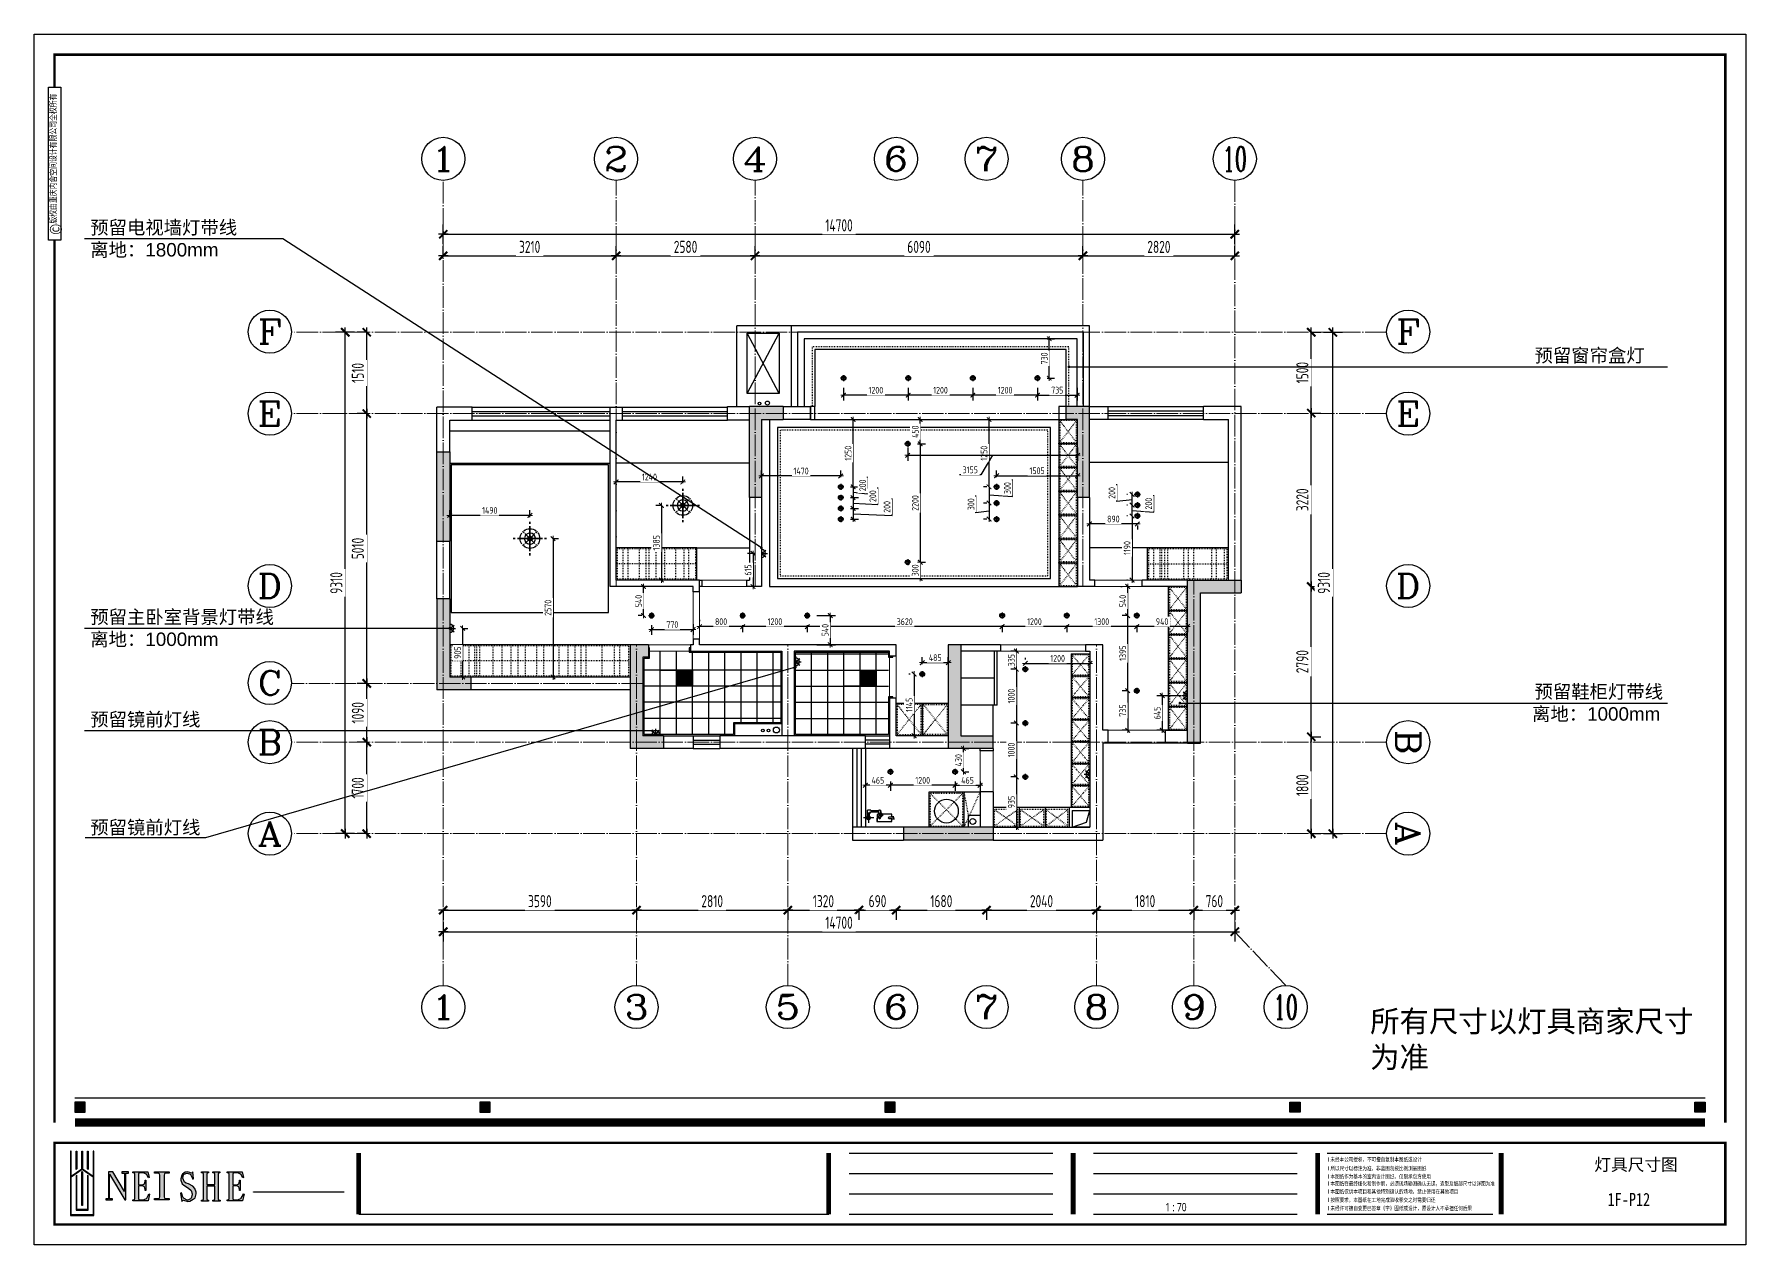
# Model space of a CAD drawing. Header units: inches. Extents: x -50945 to 250244, y -404780 to 18493.
# Drawn here: x 154892 to 186676, y -337352 to -314876 of the extents above; entities that cross this region are included whole.
import ezdxf
from ezdxf.enums import TextEntityAlignment as Align

# ---------------------------------------------------------------- set-up
doc = ezdxf.new("R2010")
doc.units = ezdxf.units.IN
doc.header["$MEASUREMENT"] = 0
doc.linetypes.add('ACAD_ISO03W100', pattern=[30, 12, -18])
doc.linetypes.add('DOTE', pattern=[2.42, 2, -0.2, 0.02, -0.2])
for name, color, linetype in [('0 @ 1 (1)', 7, 'Continuous'), ('15开关布置图-YJ', 2, 'Continuous'), ('AXIS', 1, 'Continuous'), ('AXIS_TEXT', 7, 'Continuous'), ('A图框', 7, 'Continuous'), ('D-ARCHI', 250, 'Continuous'), ('EVH 立面填充', 8, 'Continuous'), ('IBS-003-建筑窗框', 3, 'Continuous'), ('IBS-182-原建筑非承重墙', 150, 'Continuous'), ('IBS-200-原建筑承重墙柱', 200, 'Continuous'), ('IBS-63-原建筑窗', 63, 'Continuous'), ('IDS-030-造型完成面(看线)', 30, 'Continuous'), ('IDS-040-固定高家具', 40, 'Continuous'), ('IFF-51-活动家具', 51, 'Continuous'), ('IRC-2-天花灯具', 2, 'Continuous'), ('IRC-30-天花轮廓线', 30, 'Continuous'), ('外标注', 50, 'Continuous')]:
    doc.layers.add(name, color=color, linetype=linetype)
doc.layers.add('天棚材质标注', color=2, linetype='Continuous', lineweight=5)
doc.layers.add('门', color=65, linetype='Continuous', lineweight=13)
doc.styles.add('04.YBC-外标注3.0', font='', dxfattribs={"width": 0.8, "height": 3})
doc.styles.add('05.YBC-内标注2.5', font='', dxfattribs={"width": 0.8, "height": 2.5})
doc.styles.add('_TCH_AXIS', font='COMPLEX', dxfattribs={"bigfont": 'GBCBIG'})
doc.styles.add('COMPLEX', font='COMPLEX')
doc.styles.add('HBA-DIMT', font='ARCHS.SHX', dxfattribs={"width": 0.8})
doc.styles.get("Standard").update_dxf_attribs({"font": 'Arial.ttf'})
doc.styles.add('宋体', font='', dxfattribs={"width": 0.8})
doc.styles.get('04.YBC-外标注3.0').set_extended_font_data('SimSun')
doc.styles.get('05.YBC-内标注2.5').set_extended_font_data('SimSun')
doc.styles.get('宋体').set_extended_font_data('SimSun')
doc.dimstyles.new('HBA_40', dxfattribs={"dimscale": 50, "dimtxt": 2.5, "dimasz": 0.1, "dimexe": 2, "dimexo": 2.5, "dimgap": 0.6, "dimtad": 1, "dimdec": 0, "dimrnd": 5, "dimzin": 0, "dimtxsty": 'HBA-DIMT', "dimblk": 'HBA_DIMENSION_TICK', "dimblk1": 'HBA_DIMENSION_TICK', "dimblk2": 'HBA_DIMENSION_TICK', "dimcen": 0.125, "dimclrd": 44, "dimclre": 44, "dimclrt": 2, "dimadec": 0, "dimazin": 0, "dimtfac": 1, "dimtdec": 0, "dimtix": 1, "dimtmove": 1, "dimatfit": 3, "dimldrblk": 'HBA_Leader_Dot', "dimfxl": 0, "dimtvp": 1, "dimtfill": 1, "dimtolj": 1, "dimtzin": 0, "dimarcsym": 0})

msp = doc.modelspace()

# ---------------------------------------------------------------- texts
at = {"color": 253, "insert": (184109.79, -336387.96), "char_height": 242.164, "attachment_point": 1, "style": '宋体'}
msp.add_mtext_dynamic_manual_height_columns('1F-P12', width=66.2668, gutter_width=16.21, heights=[0], dxfattribs=at)
at = {"layer": '15开关布置图-YJ', "color": 241}
for s, p in [('预留电视墙灯带线', (155932.22, -318588.51)), ('离地：1800mm', (155932.22, -319002.74)), ('预留窗帘盒灯', (182752.55, -320964.23)), ('预留主卧室背景灯带线', (155932.22, -325820.26)), ('离地：1000mm', (155932.22, -326234.48)), ('预留鞋柜灯带线', (182752.55, -327206.89)), ('离地：1000mm', (182706.78, -327621.11)), ('预留镜前灯线', (155932.22, -327722.72)), ('预留镜前灯线', (155932.22, -329726.96))]:
    msp.add_text(s, height=250, dxfattribs=at).set_placement(p)
at = {"layer": '15开关布置图-YJ', "color": 241, "insert": (179700.5, -333002.14), "char_height": 400, "attachment_point": 1}
msp.add_mtext_dynamic_manual_height_columns('{\\fArial Unicode MS|b0|i0|c134|p0;所有尺寸以灯具商家尺寸为准}', width=6146.256, gutter_width=0.5, heights=[0], dxfattribs=at)
at = {"layer": 'A图框', "insert": (183863.82, -335750.04), "char_height": 227.0292, "attachment_point": 1}
msp.add_mtext_dynamic_manual_height_columns('{\\fArial Unicode MS|b0|i0|c134|p0;灯具尺寸图}', width=2770.8358, gutter_width=16.21, heights=[0], dxfattribs=at)

# ---------------------------------------------------------------- blocks, each defined once
blk = doc.blocks.new('11')
at = {"layer": 'IBS-182-原建筑非承重墙'}
for p, q in [((140567, -1131), (140516, -1131)), ((140535, -1131), (140528, -1131)), ((140528, -1166), (140567, -1166)), ((140528, -1166), (140567, -1166)), ((140567, -1131), (140535, -1131)), ((140567, -1131), (140535, -1131)), ((140567, -1166), (140535, -1166)), ((140841, -1081), (140567, -1080)), ((140567, -1080), (140567, -1131)), ((140576, -1080), (140567, -1080)), ((140567, -1080), (140567, -1131)), ((140567, -1101), (140567, -1131)), ((140567, -1131), (140615, -1132)), ((140567, -1166), (140567, -1196)), ((140615, -1166), (140567, -1166)), ((140567, -1166), (140567, -1217)), ((140567, -1166), (140567, -1196)), ((140567, -1208), (140567, -1217)), ((140567, -1217), (140770, -1217)), ((140567, -1217), (140587, -1217)), ((140587, -1217), (140775, -1217)), ((140587, -1217), (140740, -1217)), ((140820, -1081), (140588, -1080)), ((140820, -1081), (140588, -1080)), ((140788, -1145), (140728, -1204)), ((140775, -1157), (140728, -1204)), ((140737, -1214), (140728, -1204)), ((140728, -1204), (140737, -1214)), ((140797, -1154), (140737, -1214)), ((140737, -1214), (140775, -1175)), ((140737, -1214), (140775, -1175)), ((140750, -1227), (140737, -1214)), ((140740, -1217), (140750, -1227)), ((140775, -1227), (140750, -1227)), ((140750, -1227), (140770, -1227)), ((140770, -1217), (140770, -1288)), ((140812, -1227), (140770, -1227)), ((140770, -1269), (140770, -1227)), ((140770, -1227), (140770, -1269)), ((140770, -1269), (140770, -1288)), ((140775, -1157), (140788, -1145)), ((140775, -1149), (140775, -1157)), ((140775, -1149), (140775, -1157)), ((140775, -1149), (140775, -1157)), ((140775, -1217), (140775, -1175)), ((140775, -1175), (140775, -1227)), ((140775, -1175), (140775, -1217)), ((140775, -1217), (140775, -1227)), ((140775, -1217), (140775, -1227)), ((140775, -1227), (140809, -1227)), ((140809, -1218), (140810, -1149)), ((140809, -1227), (140810, -1149)), ((140809, -1218), (140820, -1218)), ((140809, -1218), (140809, -1227)), ((140810, -1145), (140810, -1149)), ((140810, -1149), (140810, -1145)), ((140812, -1252), (140812, -1221)), ((140812, -1252), (140812, -1221)), ((140812, -1252), (140812, -1227)), ((140812, -1252), (140812, -1269)), ((140812, -1252), (140955, -1252)), ((140812, -1286), (140812, -1252)), ((140812, -1286), (140812, -1252)), ((140841, -1081), (140820, -1081)), ((140840, -1209), (140841, -1081)), ((140840, -1101), (140841, -1081)), ((140840, -1197), (140840, -1101)), ((140840, -1209), (140840, -1101)), ((140901, -1150), (141093, -1150)), ((140955, -1252), (140953, -1252)), ((140955, -1252), (140953, -1252)), ((140962, -1248), (140955, -1248)), ((140955, -1290), (140955, -1248)), ((140955, -1251), (140955, -1252)), ((140955, -1251), (140955, -1252)), ((140975, -1234), (140975, -1228)), ((140975, -1228), (140980, -1228)), ((140975, -1248), (140975, -1228)), ((140975, -1228), (141018, -1228)), ((140980, -1228), (140975, -1228)), ((140975, -1228), (140975, -1234)), ((140975, -1234), (140975, -1248)), ((140980, -1248), (140975, -1248)), ((140975, -1248), (140980, -1248)), ((140980, -1150), (140980, -1228)), ((140980, -1180), (140980, -1248)), ((140980, -1180), (140980, -1228)), ((140980, -1228), (141014, -1228)), ((140980, -1248), (140980, -1228)), ((140980, -1228), (141018, -1228)), ((140997, -1245), (140997, -1054)), ((141014, -1150), (141014, -1228)), ((141014, -1228), (141014, -1180)), ((141014, -1228), (141014, -1180)), ((141014, -1228), (141018, -1228)), ((141018, -1228), (141014, -1228)), ((141018, -1228), (141014, -1228)), ((141018, -1235), (141018, -1228)), ((141018, -1235), (141018, -1228)), ((141018, -1228), (141018, -1235)), ((141018, -1235), (141018, -1228)), ((141018, -1228), (141018, -1235)), ((141018, -1235), (141018, -1290)), ((140955, -1286), (140803, -1286)), ((140803, -1286), (140812, -1286)), ((140803, -1286), (140812, -1286)), ((140955, -1290), (140982, -1290)), ((140982, -1290), (141018, -1290))]:
    blk.add_line(p, q, dxfattribs=at)
blk.add_circle((140997, -1150), 34.9, dxfattribs=at)
for start, end in [(0, 180), (0, 180), (180, 240.5217), (180, 240.5217), (299.176, 0), (299.176, 0)]:
    blk.add_arc((140997, -1150), 34.9, start, end, dxfattribs=at)
for centre, major_axis, start_param, end_param in [((140553, -1149), (-17.5, -17.5), -1.141223, -0.024085), ((140540, -1140), (-6.72, -6.72), 4.378011, 6.612288), ((140531, -1157), (-6.72, -6.72), 1.236418, 3.470695), ((140588, -1101), (-14.5, 14.5), 5.495149, 7.065946), ((140587, -1196), (-14.5, 14.5), 0.78276, 2.353557), ((140615, -1149), (-12.1, -12.1), 0.78276, 3.924353), ((140791, -1269), (-15, 15), 0.78276, 2.986227), ((140793, -1149), (-12.1, 12.1), 3.924353, 7.065946), ((140793, -1149), (-4.6, -4.6), 1.568158, 4.709751), ((140791, -1269), (-15, 15), 2.986227, 3.924353), ((140820, -1101), (-14.5, -14.5), 2.353557, 3.924353), ((140820, -1197), (-14.5, -14.5), 0.78276, 2.353557), ((140962, -1234), (-9.66, 9.66), 2.353557, 3.924353), ((140997, -1150), (-12.1, 12.1), 4.709751, 10.992936)]:
    blk.add_ellipse(centre, major_axis=major_axis, ratio=1, start_param=start_param, end_param=end_param, dxfattribs=at)
at = {"layer": 'IBS-182-原建筑非承重墙', "extrusion": (0, 0, -1)}
for start_param, end_param in [(5.500425, 7.071221), (5.500425, 7.071221), (3.929629, 5.500425), (3.929629, 5.500425), (7.071221, 8.642018), (7.071221, 8.642018), (2.358832, 3.929629), (2.358832, 3.929629)]:
    blk.add_ellipse((140997, -1150), major_axis=(-12.1, 12.1), ratio=1, start_param=start_param, end_param=end_param, dxfattribs=at)
blk = doc.blocks.new('HBA_DIMENSION_TICK')
at = {"color": 0, "linetype": 'ByBlock'}
for p, q in [((-10, 0), (0, 0)), ((0, 0), (10, 0))]:
    blk.add_line(p, q, dxfattribs=at)
at = {"color": 50, "linetype": 'ByBlock'}
blk.add_solid([(-10, -7), (-7, -10), (7, 10), (10, 7)], dxfattribs=at)
blk = doc.blocks.new('*D629')
at = {"layer": 'Defpoints', "color": 0, "transparency": 16777216}
for p in [(162487, -330884), (166077, -330884), (166077, -331139)]:
    blk.add_point(p, dxfattribs=at)
at = {"layer": '外标注', "color": 44, "lineweight": -2, "transparency": 16777216}
for p, q in [((162487, -331109), (162487, -331319)), ((162496, -331139), (166068, -331139)), ((166077, -331109), (166077, -331319))]:
    blk.add_line(p, q, dxfattribs=at)
at = {"layer": '外标注', "color": 44, "lineweight": -2, "transparency": 16777216, "xscale": 9, "yscale": 9, "zscale": 9, "rotation": 180}
blk.add_blockref('HBA_DIMENSION_TICK', (162487, -331139), dxfattribs=at)
at = {"layer": '外标注', "color": 44, "lineweight": -2, "transparency": 16777216, "xscale": 9, "yscale": 9, "zscale": 9}
blk.add_blockref('HBA_DIMENSION_TICK', (166077, -331139), dxfattribs=at)
at = {"layer": '外标注', "color": 2, "transparency": 16777216, "insert": (164282, -330972), "char_height": 225, "attachment_point": 5, "style": 'HBA-DIMT', "bg_fill": 3, "box_fill_scale": 1.25, "bg_fill_color": 256, "bg_fill_true_color": 13158600, "bg_fill_transparency": 0}
blk.add_mtext('\\A1;3590', dxfattribs=at)
blk = doc.blocks.new('HBA_Leader_Dot')
at = {"color": 0, "linetype": 'ByBlock'}
blk.add_line((-5, 0), (-10, 0), dxfattribs=at)
at = {"color": 0, "linetype": 'ByBlock', "const_width": 5}
blk.add_lwpolyline([(-2.5, 0, 1), (2.5, 0, 1)], format="xyb", close=True, dxfattribs=at)
blk = doc.blocks.new('*D630')
at = {"layer": 'Defpoints', "color": 0, "transparency": 16777216}
for p in [(166077, -330884), (168887, -330884), (168887, -331139)]:
    blk.add_point(p, dxfattribs=at)
at = {"layer": '外标注', "color": 44, "lineweight": -2, "transparency": 16777216}
for p, q in [((166077, -331109), (166077, -331319)), ((166086, -331139), (168878, -331139)), ((168887, -331109), (168887, -331319))]:
    blk.add_line(p, q, dxfattribs=at)
at = {"layer": '外标注', "color": 44, "lineweight": -2, "transparency": 16777216, "xscale": 9, "yscale": 9, "zscale": 9, "rotation": 180}
blk.add_blockref('HBA_DIMENSION_TICK', (166077, -331139), dxfattribs=at)
at = {"layer": '外标注', "color": 44, "lineweight": -2, "transparency": 16777216, "xscale": 9, "yscale": 9, "zscale": 9}
blk.add_blockref('HBA_DIMENSION_TICK', (168887, -331139), dxfattribs=at)
at = {"layer": '外标注', "color": 2, "transparency": 16777216, "insert": (167482, -330972), "char_height": 225, "attachment_point": 5, "style": 'HBA-DIMT', "bg_fill": 3, "box_fill_scale": 1.25, "bg_fill_color": 256, "bg_fill_true_color": 13158600, "bg_fill_transparency": 0}
blk.add_mtext('\\A1;2810', dxfattribs=at)
blk = doc.blocks.new('*D631')
at = {"layer": 'Defpoints', "color": 0, "transparency": 16777216}
for p in [(168887, -330884), (170207, -330884), (170207, -331139)]:
    blk.add_point(p, dxfattribs=at)
at = {"layer": '外标注', "color": 44, "lineweight": -2, "transparency": 16777216}
for p, q in [((168887, -331109), (168887, -331319)), ((168896, -331139), (170198, -331139)), ((170207, -331109), (170207, -331319))]:
    blk.add_line(p, q, dxfattribs=at)
at = {"layer": '外标注', "color": 44, "lineweight": -2, "transparency": 16777216, "xscale": 9, "yscale": 9, "zscale": 9, "rotation": 180}
blk.add_blockref('HBA_DIMENSION_TICK', (168887, -331139), dxfattribs=at)
at = {"layer": '外标注', "color": 44, "lineweight": -2, "transparency": 16777216, "xscale": 9, "yscale": 9, "zscale": 9}
blk.add_blockref('HBA_DIMENSION_TICK', (170207, -331139), dxfattribs=at)
at = {"layer": '外标注', "color": 2, "transparency": 16777216, "insert": (169547, -330972), "char_height": 225, "attachment_point": 5, "style": 'HBA-DIMT', "bg_fill": 3, "box_fill_scale": 1.25, "bg_fill_color": 256, "bg_fill_true_color": 13158600, "bg_fill_transparency": 0}
blk.add_mtext('\\A1;1320', dxfattribs=at)
blk = doc.blocks.new('*D632')
at = {"layer": '外标注', "color": 44, "lineweight": -2, "transparency": 16777216}
for p, q in [((170207, -331109), (170207, -331319)), ((170216, -331139), (170888, -331139)), ((170897, -331109), (170897, -331319))]:
    blk.add_line(p, q, dxfattribs=at)
at = {"layer": '外标注', "color": 44, "lineweight": -2, "transparency": 16777216, "xscale": 9, "yscale": 9, "zscale": 9, "rotation": 180}
blk.add_blockref('HBA_DIMENSION_TICK', (170207, -331139), dxfattribs=at)
at = {"layer": '外标注', "color": 44, "lineweight": -2, "transparency": 16777216, "xscale": 9, "yscale": 9, "zscale": 9}
blk.add_blockref('HBA_DIMENSION_TICK', (170897, -331139), dxfattribs=at)
at = {"layer": '外标注', "color": 2, "transparency": 16777216, "insert": (170552, -330972), "char_height": 225, "attachment_point": 5, "style": 'HBA-DIMT', "bg_fill": 3, "box_fill_scale": 1.25, "bg_fill_color": 256, "bg_fill_true_color": 13158600, "bg_fill_transparency": 0}
blk.add_mtext('\\A1;690', dxfattribs=at)
at = {"layer": 'Defpoints', "color": 0, "transparency": 16777216}
for p in [(170207, -330884), (170897, -330884), (170897, -331139)]:
    blk.add_point(p, dxfattribs=at)
blk = doc.blocks.new('*D633')
at = {"layer": 'Defpoints', "color": 0, "transparency": 16777216}
for p in [(170897, -330884), (172577, -330884), (172577, -331139)]:
    blk.add_point(p, dxfattribs=at)
at = {"layer": '外标注', "color": 44, "lineweight": -2, "transparency": 16777216}
for p, q in [((170897, -331109), (170897, -331319)), ((170906, -331139), (172568, -331139)), ((172577, -331109), (172577, -331319))]:
    blk.add_line(p, q, dxfattribs=at)
at = {"layer": '外标注', "color": 44, "lineweight": -2, "transparency": 16777216, "xscale": 9, "yscale": 9, "zscale": 9, "rotation": 180}
blk.add_blockref('HBA_DIMENSION_TICK', (170897, -331139), dxfattribs=at)
at = {"layer": '外标注', "color": 44, "lineweight": -2, "transparency": 16777216, "xscale": 9, "yscale": 9, "zscale": 9}
blk.add_blockref('HBA_DIMENSION_TICK', (172577, -331139), dxfattribs=at)
at = {"layer": '外标注', "color": 2, "transparency": 16777216, "insert": (171737, -330972), "char_height": 225, "attachment_point": 5, "style": 'HBA-DIMT', "bg_fill": 3, "box_fill_scale": 1.25, "bg_fill_color": 256, "bg_fill_true_color": 13158600, "bg_fill_transparency": 0}
blk.add_mtext('\\A1;1680', dxfattribs=at)
blk = doc.blocks.new('*D634')
at = {"layer": 'Defpoints', "color": 0, "transparency": 16777216}
for p in [(172577, -330884), (174617, -330884), (174617, -331139)]:
    blk.add_point(p, dxfattribs=at)
at = {"layer": '外标注', "color": 44, "lineweight": -2, "transparency": 16777216}
for p, q in [((172577, -331109), (172577, -331319)), ((172586, -331139), (174608, -331139)), ((174617, -331109), (174617, -331319))]:
    blk.add_line(p, q, dxfattribs=at)
at = {"layer": '外标注', "color": 44, "lineweight": -2, "transparency": 16777216, "xscale": 9, "yscale": 9, "zscale": 9, "rotation": 180}
blk.add_blockref('HBA_DIMENSION_TICK', (172577, -331139), dxfattribs=at)
at = {"layer": '外标注', "color": 44, "lineweight": -2, "transparency": 16777216, "xscale": 9, "yscale": 9, "zscale": 9}
blk.add_blockref('HBA_DIMENSION_TICK', (174617, -331139), dxfattribs=at)
at = {"layer": '外标注', "color": 2, "transparency": 16777216, "insert": (173597, -330972), "char_height": 225, "attachment_point": 5, "style": 'HBA-DIMT', "bg_fill": 3, "box_fill_scale": 1.25, "bg_fill_color": 256, "bg_fill_true_color": 13158600, "bg_fill_transparency": 0}
blk.add_mtext('\\A1;2040', dxfattribs=at)
blk = doc.blocks.new('*D635')
at = {"layer": 'Defpoints', "color": 0, "transparency": 16777216}
for p in [(174617, -330884), (176427, -330884), (176427, -331139)]:
    blk.add_point(p, dxfattribs=at)
at = {"layer": '外标注', "color": 44, "lineweight": -2, "transparency": 16777216}
for p, q in [((174617, -331109), (174617, -331319)), ((174626, -331139), (176418, -331139)), ((176427, -331109), (176427, -331319))]:
    blk.add_line(p, q, dxfattribs=at)
at = {"layer": '外标注', "color": 44, "lineweight": -2, "transparency": 16777216, "xscale": 9, "yscale": 9, "zscale": 9, "rotation": 180}
blk.add_blockref('HBA_DIMENSION_TICK', (174617, -331139), dxfattribs=at)
at = {"layer": '外标注', "color": 44, "lineweight": -2, "transparency": 16777216, "xscale": 9, "yscale": 9, "zscale": 9}
blk.add_blockref('HBA_DIMENSION_TICK', (176427, -331139), dxfattribs=at)
at = {"layer": '外标注', "color": 2, "transparency": 16777216, "insert": (175522, -330972), "char_height": 225, "attachment_point": 5, "style": 'HBA-DIMT', "bg_fill": 3, "box_fill_scale": 1.25, "bg_fill_color": 256, "bg_fill_true_color": 13158600, "bg_fill_transparency": 0}
blk.add_mtext('\\A1;1810', dxfattribs=at)
blk = doc.blocks.new('*D636')
at = {"layer": 'Defpoints', "color": 0, "transparency": 16777216}
for p in [(176427, -330884), (177187, -330884), (177187, -331139)]:
    blk.add_point(p, dxfattribs=at)
at = {"layer": '外标注', "color": 44, "lineweight": -2, "transparency": 16777216}
for p, q in [((176427, -331109), (176427, -331319)), ((176436, -331139), (177178, -331139)), ((177187, -331109), (177187, -331319))]:
    blk.add_line(p, q, dxfattribs=at)
at = {"layer": '外标注', "color": 44, "lineweight": -2, "transparency": 16777216, "xscale": 9, "yscale": 9, "zscale": 9, "rotation": 180}
blk.add_blockref('HBA_DIMENSION_TICK', (176427, -331139), dxfattribs=at)
at = {"layer": '外标注', "color": 44, "lineweight": -2, "transparency": 16777216, "xscale": 9, "yscale": 9, "zscale": 9}
blk.add_blockref('HBA_DIMENSION_TICK', (177187, -331139), dxfattribs=at)
at = {"layer": '外标注', "color": 2, "transparency": 16777216, "insert": (176807, -330972), "char_height": 225, "attachment_point": 5, "style": 'HBA-DIMT', "bg_fill": 3, "box_fill_scale": 1.25, "bg_fill_color": 256, "bg_fill_true_color": 13158600, "bg_fill_transparency": 0}
blk.add_mtext('\\A1;760', dxfattribs=at)
blk = doc.blocks.new('*D637')
at = {"layer": 'Defpoints', "color": 0, "transparency": 16777216}
for p in [(162487, -331139), (177187, -331139), (177187, -331539)]:
    blk.add_point(p, dxfattribs=at)
at = {"layer": '外标注', "color": 44, "lineweight": -2, "transparency": 16777216}
for p, q in [((162487, -331364), (162487, -331719)), ((177187, -331364), (177187, -331719)), ((162496, -331539), (177178, -331539))]:
    blk.add_line(p, q, dxfattribs=at)
at = {"layer": '外标注', "color": 44, "lineweight": -2, "transparency": 16777216, "xscale": 9, "yscale": 9, "zscale": 9, "rotation": 180}
blk.add_blockref('HBA_DIMENSION_TICK', (162487, -331539), dxfattribs=at)
at = {"layer": '外标注', "color": 44, "lineweight": -2, "transparency": 16777216, "xscale": 9, "yscale": 9, "zscale": 9}
blk.add_blockref('HBA_DIMENSION_TICK', (177187, -331539), dxfattribs=at)
at = {"layer": '外标注', "color": 2, "transparency": 16777216, "insert": (169837, -331372), "char_height": 225, "attachment_point": 5, "style": 'HBA-DIMT', "bg_fill": 3, "box_fill_scale": 1.25, "bg_fill_color": 256, "bg_fill_true_color": 13158600, "bg_fill_transparency": 0}
blk.add_mtext('\\A1;14700', dxfattribs=at)
blk = doc.blocks.new('*D638')
at = {"layer": 'Defpoints', "color": 0, "transparency": 16777216}
for p in [(178365, -327920), (178607, -327920), (178365, -329719)]:
    blk.add_point(p, dxfattribs=at)
at = {"layer": '外标注', "color": 44, "lineweight": -2, "transparency": 16777216}
for p, q in [((178590, -327920), (178787, -327920)), ((178607, -329710), (178607, -327929)), ((178590, -329719), (178787, -329719))]:
    blk.add_line(p, q, dxfattribs=at)
at = {"layer": '外标注', "color": 44, "lineweight": -2, "transparency": 16777216, "xscale": 9, "yscale": 9, "zscale": 9}
for p, rotation in [((178607, -327920), 90), ((178607, -329719), 270)]:
    blk.add_blockref('HBA_DIMENSION_TICK', p, dxfattribs=dict(at, rotation=rotation))
at = {"layer": '外标注', "color": 2, "transparency": 16777216, "insert": (178441, -328820), "char_height": 225, "attachment_point": 5, "rotation": 90, "style": 'HBA-DIMT', "bg_fill": 3, "box_fill_scale": 1.25, "bg_fill_color": 256, "bg_fill_true_color": 13158600, "bg_fill_transparency": 0}
blk.add_mtext('\\A1;1800', dxfattribs=at)
blk = doc.blocks.new('*D639')
at = {"layer": 'Defpoints', "color": 0, "transparency": 16777216}
for p in [(178365, -325130), (178607, -325130), (178365, -327920)]:
    blk.add_point(p, dxfattribs=at)
at = {"layer": '外标注', "color": 44, "lineweight": -2, "transparency": 16777216}
for p, q in [((178590, -325130), (178787, -325130)), ((178607, -327911), (178607, -325139)), ((178590, -327920), (178787, -327920))]:
    blk.add_line(p, q, dxfattribs=at)
at = {"layer": '外标注', "color": 44, "lineweight": -2, "transparency": 16777216, "xscale": 9, "yscale": 9, "zscale": 9}
for p, rotation in [((178607, -325130), 90), ((178607, -327920), 270)]:
    blk.add_blockref('HBA_DIMENSION_TICK', p, dxfattribs=dict(at, rotation=rotation))
at = {"layer": '外标注', "color": 2, "transparency": 16777216, "insert": (178441, -326525), "char_height": 225, "attachment_point": 5, "rotation": 90, "style": 'HBA-DIMT', "bg_fill": 3, "box_fill_scale": 1.25, "bg_fill_color": 256, "bg_fill_true_color": 13158600, "bg_fill_transparency": 0}
blk.add_mtext('\\A1;2790', dxfattribs=at)
blk = doc.blocks.new('*D640')
at = {"layer": 'Defpoints', "color": 0, "transparency": 16777216}
for p in [(178365, -321910), (178607, -321910), (178365, -325130)]:
    blk.add_point(p, dxfattribs=at)
at = {"layer": '外标注', "color": 44, "lineweight": -2, "transparency": 16777216}
for p, q in [((178590, -321910), (178787, -321910)), ((178607, -325121), (178607, -321919)), ((178590, -325130), (178787, -325130))]:
    blk.add_line(p, q, dxfattribs=at)
at = {"layer": '外标注', "color": 44, "lineweight": -2, "transparency": 16777216, "xscale": 9, "yscale": 9, "zscale": 9}
for p, rotation in [((178607, -321910), 90), ((178607, -325130), 270)]:
    blk.add_blockref('HBA_DIMENSION_TICK', p, dxfattribs=dict(at, rotation=rotation))
at = {"layer": '外标注', "color": 2, "transparency": 16777216, "insert": (178441, -323520), "char_height": 225, "attachment_point": 5, "rotation": 90, "style": 'HBA-DIMT', "bg_fill": 3, "box_fill_scale": 1.25, "bg_fill_color": 256, "bg_fill_true_color": 13158600, "bg_fill_transparency": 0}
blk.add_mtext('\\A1;3220', dxfattribs=at)
blk = doc.blocks.new('*D641')
at = {"layer": 'Defpoints', "color": 0, "transparency": 16777216}
for p in [(178365, -320410), (178607, -320410), (178365, -321910)]:
    blk.add_point(p, dxfattribs=at)
at = {"layer": '外标注', "color": 44, "lineweight": -2, "transparency": 16777216}
for p, q in [((178590, -320410), (178787, -320410)), ((178607, -321901), (178607, -320419)), ((178590, -321910), (178787, -321910))]:
    blk.add_line(p, q, dxfattribs=at)
at = {"layer": '外标注', "color": 44, "lineweight": -2, "transparency": 16777216, "xscale": 9, "yscale": 9, "zscale": 9}
for p, rotation in [((178607, -320410), 90), ((178607, -321910), 270)]:
    blk.add_blockref('HBA_DIMENSION_TICK', p, dxfattribs=dict(at, rotation=rotation))
at = {"layer": '外标注', "color": 2, "transparency": 16777216, "insert": (178441, -321160), "char_height": 225, "attachment_point": 5, "rotation": 90, "style": 'HBA-DIMT', "bg_fill": 3, "box_fill_scale": 1.25, "bg_fill_color": 256, "bg_fill_true_color": 13158600, "bg_fill_transparency": 0}
blk.add_mtext('\\A1;1500', dxfattribs=at)
blk = doc.blocks.new('*D642')
at = {"layer": 'Defpoints', "color": 0, "transparency": 16777216}
for p in [(178607, -320410), (179007, -320410), (178607, -329719)]:
    blk.add_point(p, dxfattribs=at)
at = {"layer": '外标注', "color": 44, "lineweight": -2, "transparency": 16777216}
for p, q in [((178832, -320410), (179187, -320410)), ((179007, -329710), (179007, -320419)), ((178832, -329719), (179187, -329719))]:
    blk.add_line(p, q, dxfattribs=at)
at = {"layer": '外标注', "color": 44, "lineweight": -2, "transparency": 16777216, "xscale": 9, "yscale": 9, "zscale": 9}
for p, rotation in [((179007, -320410), 90), ((179007, -329719), 270)]:
    blk.add_blockref('HBA_DIMENSION_TICK', p, dxfattribs=dict(at, rotation=rotation))
at = {"layer": '外标注', "color": 2, "transparency": 16777216, "insert": (178841, -325064), "char_height": 225, "attachment_point": 5, "rotation": 90, "style": 'HBA-DIMT', "bg_fill": 3, "box_fill_scale": 1.25, "bg_fill_color": 256, "bg_fill_true_color": 13158600, "bg_fill_transparency": 0}
blk.add_mtext('\\A1;9310', dxfattribs=at)
blk = doc.blocks.new('*D643')
at = {"layer": 'Defpoints', "color": 0, "transparency": 16777216}
for p in [(165697, -318990), (162487, -319215), (165697, -319215)]:
    blk.add_point(p, dxfattribs=at)
at = {"layer": '外标注', "color": 44, "lineweight": -2, "transparency": 16777216}
for p, q in [((162487, -318990), (162487, -318810)), ((162496, -318990), (165688, -318990)), ((165697, -318990), (165697, -318810))]:
    blk.add_line(p, q, dxfattribs=at)
at = {"layer": '外标注', "color": 44, "lineweight": -2, "transparency": 16777216, "xscale": 9, "yscale": 9, "zscale": 9, "rotation": 180}
blk.add_blockref('HBA_DIMENSION_TICK', (162487, -318990), dxfattribs=at)
at = {"layer": '外标注', "color": 44, "lineweight": -2, "transparency": 16777216, "xscale": 9, "yscale": 9, "zscale": 9}
blk.add_blockref('HBA_DIMENSION_TICK', (165697, -318990), dxfattribs=at)
at = {"layer": '外标注', "color": 2, "transparency": 16777216, "insert": (164092, -318824), "char_height": 225, "attachment_point": 5, "style": 'HBA-DIMT', "bg_fill": 3, "box_fill_scale": 1.25, "bg_fill_color": 256, "bg_fill_true_color": 13158600, "bg_fill_transparency": 0}
blk.add_mtext('\\A1;3210', dxfattribs=at)
blk = doc.blocks.new('*D644')
at = {"layer": 'Defpoints', "color": 0, "transparency": 16777216}
for p in [(168277, -318990), (165697, -319215), (168277, -319215)]:
    blk.add_point(p, dxfattribs=at)
at = {"layer": '外标注', "color": 44, "lineweight": -2, "transparency": 16777216}
for p, q in [((165697, -318990), (165697, -318810)), ((165706, -318990), (168268, -318990)), ((168277, -318990), (168277, -318810))]:
    blk.add_line(p, q, dxfattribs=at)
at = {"layer": '外标注', "color": 44, "lineweight": -2, "transparency": 16777216, "xscale": 9, "yscale": 9, "zscale": 9, "rotation": 180}
blk.add_blockref('HBA_DIMENSION_TICK', (165697, -318990), dxfattribs=at)
at = {"layer": '外标注', "color": 44, "lineweight": -2, "transparency": 16777216, "xscale": 9, "yscale": 9, "zscale": 9}
blk.add_blockref('HBA_DIMENSION_TICK', (168277, -318990), dxfattribs=at)
at = {"layer": '外标注', "color": 2, "transparency": 16777216, "insert": (166987, -318824), "char_height": 225, "attachment_point": 5, "style": 'HBA-DIMT', "bg_fill": 3, "box_fill_scale": 1.25, "bg_fill_color": 256, "bg_fill_true_color": 13158600, "bg_fill_transparency": 0}
blk.add_mtext('\\A1;2580', dxfattribs=at)
blk = doc.blocks.new('*D645')
at = {"layer": 'Defpoints', "color": 0, "transparency": 16777216}
for p in [(174367, -318990), (168277, -319215), (174367, -319215)]:
    blk.add_point(p, dxfattribs=at)
at = {"layer": '外标注', "color": 44, "lineweight": -2, "transparency": 16777216}
for p, q in [((168277, -318990), (168277, -318810)), ((168286, -318990), (174358, -318990)), ((174367, -318990), (174367, -318810))]:
    blk.add_line(p, q, dxfattribs=at)
at = {"layer": '外标注', "color": 44, "lineweight": -2, "transparency": 16777216, "xscale": 9, "yscale": 9, "zscale": 9, "rotation": 180}
blk.add_blockref('HBA_DIMENSION_TICK', (168277, -318990), dxfattribs=at)
at = {"layer": '外标注', "color": 44, "lineweight": -2, "transparency": 16777216, "xscale": 9, "yscale": 9, "zscale": 9}
blk.add_blockref('HBA_DIMENSION_TICK', (174367, -318990), dxfattribs=at)
at = {"layer": '外标注', "color": 2, "transparency": 16777216, "insert": (171322, -318824), "char_height": 225, "attachment_point": 5, "style": 'HBA-DIMT', "bg_fill": 3, "box_fill_scale": 1.25, "bg_fill_color": 256, "bg_fill_true_color": 13158600, "bg_fill_transparency": 0}
blk.add_mtext('\\A1;6090', dxfattribs=at)
blk = doc.blocks.new('*D646')
at = {"layer": 'Defpoints', "color": 0, "transparency": 16777216}
for p in [(177187, -318990), (174367, -319215), (177187, -319215)]:
    blk.add_point(p, dxfattribs=at)
at = {"layer": '外标注', "color": 44, "lineweight": -2, "transparency": 16777216}
for p, q in [((174367, -318990), (174367, -318810)), ((174376, -318990), (177178, -318990)), ((177187, -318990), (177187, -318810))]:
    blk.add_line(p, q, dxfattribs=at)
at = {"layer": '外标注', "color": 44, "lineweight": -2, "transparency": 16777216, "xscale": 9, "yscale": 9, "zscale": 9, "rotation": 180}
blk.add_blockref('HBA_DIMENSION_TICK', (174367, -318990), dxfattribs=at)
at = {"layer": '外标注', "color": 44, "lineweight": -2, "transparency": 16777216, "xscale": 9, "yscale": 9, "zscale": 9}
blk.add_blockref('HBA_DIMENSION_TICK', (177187, -318990), dxfattribs=at)
at = {"layer": '外标注', "color": 2, "transparency": 16777216, "insert": (175777, -318824), "char_height": 225, "attachment_point": 5, "style": 'HBA-DIMT', "bg_fill": 3, "box_fill_scale": 1.25, "bg_fill_color": 256, "bg_fill_true_color": 13158600, "bg_fill_transparency": 0}
blk.add_mtext('\\A1;2820', dxfattribs=at)
blk = doc.blocks.new('*D647')
at = {"layer": 'Defpoints', "color": 0, "transparency": 16777216}
for p in [(177187, -318590), (162487, -318990), (177187, -318990)]:
    blk.add_point(p, dxfattribs=at)
at = {"layer": '外标注', "color": 44, "lineweight": -2, "transparency": 16777216}
for p, q in [((162487, -318765), (162487, -318410)), ((177187, -318765), (177187, -318410)), ((162496, -318590), (177178, -318590))]:
    blk.add_line(p, q, dxfattribs=at)
at = {"layer": '外标注', "color": 44, "lineweight": -2, "transparency": 16777216, "xscale": 9, "yscale": 9, "zscale": 9, "rotation": 180}
blk.add_blockref('HBA_DIMENSION_TICK', (162487, -318590), dxfattribs=at)
at = {"layer": '外标注', "color": 44, "lineweight": -2, "transparency": 16777216, "xscale": 9, "yscale": 9, "zscale": 9}
blk.add_blockref('HBA_DIMENSION_TICK', (177187, -318590), dxfattribs=at)
at = {"layer": '外标注', "color": 2, "transparency": 16777216, "insert": (169837, -318424), "char_height": 225, "attachment_point": 5, "style": 'HBA-DIMT', "bg_fill": 3, "box_fill_scale": 1.25, "bg_fill_color": 256, "bg_fill_true_color": 13158600, "bg_fill_transparency": 0}
blk.add_mtext('\\A1;14700', dxfattribs=at)
blk = doc.blocks.new('*D648')
at = {"layer": 'Defpoints', "color": 0, "transparency": 16777216}
for p in [(161067, -328020), (161268, -328020), (161268, -329719)]:
    blk.add_point(p, dxfattribs=at)
at = {"layer": '外标注', "color": 44, "lineweight": -2, "transparency": 16777216}
for p, q in [((161067, -328020), (160887, -328020)), ((161067, -329710), (161067, -328029)), ((161067, -329719), (160887, -329719))]:
    blk.add_line(p, q, dxfattribs=at)
at = {"layer": '外标注', "color": 44, "lineweight": -2, "transparency": 16777216, "xscale": 9, "yscale": 9, "zscale": 9}
for p, rotation in [((161067, -328020), 90), ((161067, -329719), 270)]:
    blk.add_blockref('HBA_DIMENSION_TICK', p, dxfattribs=dict(at, rotation=rotation))
at = {"layer": '外标注', "color": 2, "transparency": 16777216, "insert": (160901, -328870), "char_height": 225, "attachment_point": 5, "rotation": 90, "style": 'HBA-DIMT', "bg_fill": 3, "box_fill_scale": 1.25, "bg_fill_color": 256, "bg_fill_true_color": 13158600, "bg_fill_transparency": 0}
blk.add_mtext('\\A1;1700', dxfattribs=at)
blk = doc.blocks.new('*D649')
at = {"layer": 'Defpoints', "color": 0, "transparency": 16777216}
for p in [(161067, -326930), (161268, -326930), (161268, -328020)]:
    blk.add_point(p, dxfattribs=at)
at = {"layer": '外标注', "color": 44, "lineweight": -2, "transparency": 16777216}
for p, q in [((161067, -326930), (160887, -326930)), ((161067, -328011), (161067, -326939)), ((161067, -328020), (160887, -328020))]:
    blk.add_line(p, q, dxfattribs=at)
at = {"layer": '外标注', "color": 44, "lineweight": -2, "transparency": 16777216, "xscale": 9, "yscale": 9, "zscale": 9}
for p, rotation in [((161067, -326930), 90), ((161067, -328020), 270)]:
    blk.add_blockref('HBA_DIMENSION_TICK', p, dxfattribs=dict(at, rotation=rotation))
at = {"layer": '外标注', "color": 2, "transparency": 16777216, "insert": (160901, -327475), "char_height": 225, "attachment_point": 5, "rotation": 90, "style": 'HBA-DIMT', "bg_fill": 3, "box_fill_scale": 1.25, "bg_fill_color": 256, "bg_fill_true_color": 13158600, "bg_fill_transparency": 0}
blk.add_mtext('\\A1;1090', dxfattribs=at)
blk = doc.blocks.new('*D650')
at = {"layer": 'Defpoints', "color": 0, "transparency": 16777216}
for p in [(161067, -321920), (161268, -321920), (161268, -326930)]:
    blk.add_point(p, dxfattribs=at)
at = {"layer": '外标注', "color": 44, "lineweight": -2, "transparency": 16777216}
for p, q in [((161067, -321920), (160887, -321920)), ((161067, -326921), (161067, -321929)), ((161067, -326930), (160887, -326930))]:
    blk.add_line(p, q, dxfattribs=at)
at = {"layer": '外标注', "color": 44, "lineweight": -2, "transparency": 16777216, "xscale": 9, "yscale": 9, "zscale": 9}
for p, rotation in [((161067, -321920), 90), ((161067, -326930), 270)]:
    blk.add_blockref('HBA_DIMENSION_TICK', p, dxfattribs=dict(at, rotation=rotation))
at = {"layer": '外标注', "color": 2, "transparency": 16777216, "insert": (160901, -324425), "char_height": 225, "attachment_point": 5, "rotation": 90, "style": 'HBA-DIMT', "bg_fill": 3, "box_fill_scale": 1.25, "bg_fill_color": 256, "bg_fill_true_color": 13158600, "bg_fill_transparency": 0}
blk.add_mtext('\\A1;5010', dxfattribs=at)
blk = doc.blocks.new('*D651')
at = {"layer": 'Defpoints', "color": 0, "transparency": 16777216}
for p in [(161067, -320410), (161268, -320410), (161268, -321920)]:
    blk.add_point(p, dxfattribs=at)
at = {"layer": '外标注', "color": 44, "lineweight": -2, "transparency": 16777216}
for p, q in [((161067, -320410), (160887, -320410)), ((161067, -321911), (161067, -320419)), ((161067, -321920), (160887, -321920))]:
    blk.add_line(p, q, dxfattribs=at)
at = {"layer": '外标注', "color": 44, "lineweight": -2, "transparency": 16777216, "xscale": 9, "yscale": 9, "zscale": 9}
for p, rotation in [((161067, -320410), 90), ((161067, -321920), 270)]:
    blk.add_blockref('HBA_DIMENSION_TICK', p, dxfattribs=dict(at, rotation=rotation))
at = {"layer": '外标注', "color": 2, "transparency": 16777216, "insert": (160901, -321165), "char_height": 225, "attachment_point": 5, "rotation": 90, "style": 'HBA-DIMT', "bg_fill": 3, "box_fill_scale": 1.25, "bg_fill_color": 256, "bg_fill_true_color": 13158600, "bg_fill_transparency": 0}
blk.add_mtext('\\A1;1510', dxfattribs=at)
blk = doc.blocks.new('*D652')
at = {"layer": 'Defpoints', "color": 0, "transparency": 16777216}
for p in [(160667, -320410), (161067, -320410), (161067, -329719)]:
    blk.add_point(p, dxfattribs=at)
at = {"layer": '外标注', "color": 44, "lineweight": -2, "transparency": 16777216}
for p, q in [((160842, -320410), (160487, -320410)), ((160667, -329710), (160667, -320419)), ((160842, -329719), (160487, -329719))]:
    blk.add_line(p, q, dxfattribs=at)
at = {"layer": '外标注', "color": 44, "lineweight": -2, "transparency": 16777216, "xscale": 9, "yscale": 9, "zscale": 9}
for p, rotation in [((160667, -320410), 90), ((160667, -329719), 270)]:
    blk.add_blockref('HBA_DIMENSION_TICK', p, dxfattribs=dict(at, rotation=rotation))
at = {"layer": '外标注', "color": 2, "transparency": 16777216, "insert": (160501, -325064), "char_height": 225, "attachment_point": 5, "rotation": 90, "style": 'HBA-DIMT', "bg_fill": 3, "box_fill_scale": 1.25, "bg_fill_color": 256, "bg_fill_true_color": 13158600, "bg_fill_transparency": 0}
blk.add_mtext('\\A1;9310', dxfattribs=at)
blk = doc.blocks.new('_AXISO')
blk.add_circle((0, 0), 0.5)
at = {"layer": 'AXIS_TEXT', "style": 'COMPLEX', "width": 1.041667}
blk.add_attdef('A', text='', height=0.56, dxfattribs=at).set_placement((-0.25, -0.28), (0.25, -0.28), align=Align.FIT)
blk = doc.blocks.new('gegwe')
h = blk.add_hatch(color=9)
h.paths.add_polyline_path([(189652, -49616), (189652, -49028), (189629, -49028), (189629, -49617), (189269, -49867), (189269, -49028), (189267, -49028), (189246, -49028), (189246, -51182), (190039, -51182), (190039, -49027), (190014, -49027), (190014, -49865), (190014, -49868)])
h.paths.add_polyline_path([(190014, -49898), (190014, -51161), (189269, -51161), (189269, -49898), (189642, -49636)], flags=16)
h.paths.add_polyline_path([(189641, -49706), (189653, -49716), (189653, -50844), (189629, -50844), (189629, -49716)], flags=0)
h.paths.add_polyline_path([(189825, -49834), (189847, -49852), (189847, -51000), (189439, -51000), (189439, -49849), (189461, -49834), (189461, -50979), (189825, -50979)], flags=0)
h.paths.add_polyline_path([(189439, -49636), (189459, -49620), (189459, -49028), (189439, -49028)], flags=17)
h.paths.add_polyline_path([(189822, -49620), (189847, -49637), (189847, -49027), (189822, -49027)])
at = {"color": 9}
for points in [[(189267, -49028), (189246, -49028), (189246, -51182), (190039, -51182), (190039, -49027), (190014, -49027), (190014, -49865), (190014, -49868)], [(189269, -49867), (189269, -49028), (189267, -49028)], [(189269, -49867), (189629, -49617), (189629, -49028)], [(189439, -49028), (189459, -49028), (189459, -49620), (189439, -49636), (189439, -49028)], [(189629, -49028), (189650, -49028), (189652, -49028), (189652, -49616), (190014, -49868)], [(190014, -49898), (189642, -49636), (189269, -49898)], [(190014, -49898), (190014, -51161), (189269, -51161), (189269, -49898)], [(189439, -49849), (189439, -51000), (189847, -51000), (189847, -49852), (189825, -49834), (189825, -50979), (189461, -50979), (189461, -49834), (189461, -49834), (189439, -49849)], [(189641, -49706), (189653, -49716), (189653, -50844), (189629, -50844), (189629, -49716), (189641, -49706)]]:
    blk.add_lwpolyline(points, dxfattribs=at)
blk.add_lwpolyline([(189822, -49027), (189842, -49027), (189847, -49027), (189847, -49637), (189822, -49620), (189822, -49027)], close=True, dxfattribs=at)
blk = doc.blocks.new('gegeg')
at = {"layer": 'A图框'}
h = blk.add_hatch(color=256, dxfattribs=at)
h.dxf.hatch_style = 1
h.paths.add_polyline_path([(133887, -57733), (134062, -57733), (134062, -57558), (133887, -57558)])
h = blk.add_hatch(color=256, dxfattribs=at)
h.dxf.hatch_style = 1
h.paths.add_polyline_path([(140844, -57733), (141019, -57733), (141019, -57558), (140844, -57558)])
h = blk.add_hatch(color=256, dxfattribs=at)
h.dxf.hatch_style = 1
h.paths.add_polyline_path([(147800, -57733), (147975, -57733), (147975, -57558), (147800, -57558)])
h = blk.add_hatch(color=256, dxfattribs=at)
h.dxf.hatch_style = 1
h.paths.add_polyline_path([(154931, -57558), (154756, -57558), (154756, -57733), (154931, -57733)])
h = blk.add_hatch(color=256, dxfattribs=at)
h.dxf.hatch_style = 1
h.paths.add_polyline_path([(161887, -57558), (161712, -57558), (161712, -57733), (161887, -57733)])
for points in [[(134739, -58777), (134739, -59093), (134540, -58756), (134463, -58756), (134463, -59217), (134420, -59217), (134420, -59237), (134529, -59237), (134529, -59217), (134483, -59217), (134483, -58794), (134745, -59237), (134761, -59237), (134761, -58777), (134804, -58777), (134804, -58756), (134693, -58756), (134693, -58777)], [(134914, -59212), (134909, -59229), (134893, -59235), (134879, -59235), (134879, -59253), (135145, -59253), (135170, -59139), (135158, -59133), (135153, -59151), (135121, -59209), (135116, -59214), (135061, -59235), (135000, -59235), (134986, -59229), (134980, -59212), (134980, -58994), (135047, -58994), (135082, -59011), (135091, -59061), (135091, -59073), (135105, -59073), (135105, -58901), (135091, -58901), (135091, -58919), (135082, -58962), (135047, -58977), (134980, -58977), (134980, -58796), (134986, -58779), (135000, -58774), (135065, -58773), (135114, -58794), (135151, -58861), (135163, -58855), (135137, -58756), (134881, -58756), (134881, -58773), (134893, -58773), (134909, -58779), (134914, -58797)], [(135417, -58811), (135426, -58787), (135445, -58779), (135506, -58779), (135506, -58756), (135256, -58756), (135256, -58779), (135317, -58779), (135338, -58787), (135344, -58810), (135344, -59182), (135339, -59205), (135316, -59213), (135256, -59213), (135256, -59237), (135506, -59237), (135506, -59213), (135446, -59213), (135427, -59206), (135417, -59182)], [(135837, -59038), (135882, -59078), (135903, -59132), (135902, -59152), (135881, -59208), (135872, -59220), (135825, -59243), (135813, -59242), (135761, -59214), (135741, -59189), (135716, -59118), (135702, -59123), (135721, -59263), (135737, -59248), (135751, -59243), (135823, -59263), (135863, -59257), (135916, -59223), (135949, -59199), (135968, -59131), (135971, -59105), (135945, -59040), (135909, -59002), (135837, -58960), (135798, -58947), (135768, -58935), (135738, -58864), (135753, -58809), (135762, -58797), (135809, -58778), (135816, -58777), (135869, -58797), (135880, -58811), (135910, -58880), (135922, -58873), (135912, -58756), (135903, -58771), (135889, -58777), (135860, -58765), (135816, -58756), (135782, -58762), (135736, -58794), (135724, -58813), (135707, -58877), (135707, -58896), (135730, -58964), (135755, -58986)], [(136289, -59003), (136289, -59216), (136284, -59234), (136268, -59240), (136256, -59240), (136256, -59258), (136379, -59258), (136379, -59240), (136367, -59240), (136353, -59234), (136346, -59218), (136346, -58797), (136353, -58780), (136367, -58774), (136377, -58774), (136377, -58756), (136258, -58756), (136258, -58774), (136268, -58774), (136284, -58780), (136289, -58797), (136289, -58975), (136150, -58975), (136150, -58797), (136157, -58780), (136172, -58774), (136180, -58774), (136180, -58756), (136062, -58756), (136062, -58774), (136072, -58774), (136088, -58780), (136093, -58797), (136093, -59216), (136088, -59234), (136072, -59240), (136060, -59240), (136060, -59258), (136183, -59258), (136183, -59240), (136171, -59240), (136157, -59235), (136150, -59217), (136150, -59003)], [(136534, -59212), (136530, -59229), (136514, -59235), (136499, -59235), (136499, -59253), (136765, -59253), (136791, -59139), (136779, -59133), (136774, -59151), (136742, -59209), (136736, -59214), (136681, -59235), (136621, -59235), (136607, -59229), (136600, -59212), (136600, -58994), (136667, -58994), (136702, -59011), (136711, -59061), (136711, -59073), (136725, -59073), (136725, -58901), (136711, -58901), (136711, -58919), (136702, -58962), (136668, -58977), (136600, -58977), (136600, -58796), (136606, -58779), (136620, -58774), (136686, -58773), (136734, -58794), (136771, -58861), (136783, -58855), (136758, -58756), (136502, -58756), (136502, -58773), (136513, -58773), (136530, -58779), (136534, -58797)], [(138503, -59104), (138503, -59096), (136951, -59096), (136951, -59104)]]:
    blk.add_hatch(color=256, dxfattribs=at).paths.add_polyline_path(points)
for p, q in [((133887, -57482), (161887, -57482)), ((147184, -58433), (150684, -58433)), ((151384, -58433), (154884, -58433)), ((155398, -58433), (158242, -58433)), ((147184, -58783), (150684, -58783)), ((151384, -58783), (154884, -58783)), ((147184, -59133), (150684, -59133)), ((151384, -59133), (154884, -59133)), ((138761, -59483), (146834, -59483)), ((147184, -59483), (150684, -59483)), ((151384, -59483), (154884, -59483)), ((155398, -59483), (158242, -59483))]:
    blk.add_line(p, q, dxfattribs=at)
for points in [[(162587, -39218), (162587, -60008), (133187, -60008), (133187, -39218)], [(133431, -40125), (133643, -40125), (133643, -42755), (133431, -42755)], [(134062, -57558), (133887, -57558), (133887, -57733), (134062, -57733)], [(141019, -57558), (140844, -57558), (140844, -57733), (141019, -57733)], [(147975, -57558), (147800, -57558), (147800, -57733), (147975, -57733)], [(154756, -57558), (154931, -57558), (154931, -57733), (154756, -57733)], [(161712, -57558), (161887, -57558), (161887, -57733), (161712, -57733)], [(134739, -58777), (134739, -59093), (134540, -58756), (134463, -58756), (134463, -59217), (134420, -59217), (134420, -59237), (134529, -59237), (134529, -59217), (134483, -59217), (134483, -58794), (134745, -59237), (134761, -59237), (134761, -58777), (134804, -58777), (134804, -58756), (134693, -58756), (134693, -58777), (134739, -58777)], [(135256, -58756), (135506, -58756), (135506, -58779), (135445, -58779), (135426, -58787), (135417, -58811), (135417, -59182), (135427, -59206), (135446, -59213), (135506, -59213), (135506, -59237), (135256, -59237), (135256, -59213), (135316, -59213), (135339, -59205), (135344, -59182), (135344, -58810), (135338, -58787), (135317, -58779), (135256, -58779), (135256, -58756)], [(136951, -59096), (138503, -59096), (138503, -59104), (136951, -59104)]]:
    blk.add_lwpolyline(points, close=True, dxfattribs=at)
for points, const_width in [([(133537, -40125), (133537, -39568), (162237, -39568), (162237, -57908)], 42), ([(133537, -57908), (133537, -42755)], 42), ([(161887, -57908), (133887, -57908)], 140), ([(138761, -58433), (138761, -59483)], 84), ([(146834, -58433), (146834, -59483)], 84), ([(151034, -58433), (151034, -59483)], 84), ([(155234, -58433), (155234, -59483)], 84), ([(158387, -58433), (158387, -59483)], 84)]:
    blk.add_lwpolyline(points, dxfattribs=dict(at, const_width=const_width))
at = {"layer": 'A图框', "const_width": 42}
blk.add_lwpolyline([(133537, -58258), (162237, -58258), (162237, -59658), (133537, -59658)], close=True, dxfattribs=at)
at = {"layer": 'A图框'}
for points in [[(134882, -58756), (135137, -58756), (135163, -58855), (135151, -58861), (135116, -58798), (135112, -58793), (135065, -58773), (135000, -58774), (134986, -58779), (134980, -58796), (134980, -58977), (135047, -58977), (135082, -58962), (135091, -58919), (135091, -58901), (135105, -58901), (135105, -59073), (135091, -59073), (135091, -59061), (135082, -59011), (135047, -58994), (134980, -58994), (134980, -59212), (134986, -59229), (135000, -59235), (135061, -59235), (135116, -59214), (135121, -59209), (135153, -59151), (135158, -59133), (135170, -59139), (135145, -59253), (134879, -59253), (134879, -59235), (134893, -59235), (134909, -59229), (134914, -59212), (134914, -58797), (134909, -58779), (134893, -58773), (134881, -58773), (134881, -58756)], [(135910, -58880), (135922, -58873), (135912, -58756), (135903, -58771), (135889, -58777), (135860, -58765), (135816, -58756), (135782, -58762), (135736, -58794), (135724, -58813), (135707, -58877), (135707, -58896), (135730, -58964), (135755, -58986), (135837, -59038), (135882, -59078), (135903, -59132), (135902, -59152), (135881, -59208), (135872, -59220), (135825, -59243), (135813, -59242), (135761, -59214), (135741, -59189), (135716, -59118), (135702, -59123), (135721, -59263), (135737, -59248), (135751, -59243), (135823, -59263), (135863, -59257), (135916, -59223), (135949, -59199), (135968, -59131), (135971, -59105), (135945, -59040), (135909, -59002), (135837, -58960), (135798, -58947), (135768, -58935), (135738, -58864), (135753, -58809), (135762, -58797), (135809, -58778), (135816, -58777), (135869, -58797), (135880, -58811), (135910, -58880)], [(136258, -58756), (136377, -58756), (136377, -58774), (136367, -58774), (136353, -58780), (136346, -58797), (136346, -59218), (136353, -59234), (136367, -59240), (136379, -59240), (136379, -59258), (136256, -59258), (136256, -59240), (136268, -59240), (136284, -59234), (136289, -59216), (136289, -59003), (136150, -59003), (136150, -59217), (136157, -59235), (136171, -59240), (136183, -59240), (136183, -59258), (136060, -59258), (136060, -59240), (136072, -59240), (136088, -59234), (136093, -59216), (136093, -58797), (136088, -58780), (136072, -58774), (136062, -58774), (136062, -58756), (136180, -58756), (136180, -58774), (136172, -58774), (136157, -58780), (136150, -58797), (136150, -58975), (136289, -58975), (136289, -58797), (136284, -58780), (136268, -58774), (136258, -58774), (136258, -58756)], [(136502, -58756), (136758, -58756), (136783, -58855), (136771, -58861), (136736, -58798), (136732, -58793), (136686, -58773), (136620, -58774), (136606, -58779), (136600, -58796), (136600, -58977), (136668, -58977), (136702, -58962), (136711, -58919), (136711, -58901), (136725, -58901), (136725, -59073), (136711, -59073), (136711, -59061), (136702, -59011), (136667, -58994), (136600, -58994), (136600, -59212), (136607, -59229), (136621, -59235), (136681, -59235), (136736, -59214), (136742, -59209), (136774, -59151), (136779, -59133), (136791, -59139), (136765, -59253), (136499, -59253), (136499, -59235), (136514, -59235), (136530, -59229), (136534, -59212), (136534, -58797), (136530, -58779), (136513, -58773), (136502, -58773), (136502, -58756)]]:
    blk.add_lwpolyline(points, dxfattribs=at)
at = {"layer": '15开关布置图-YJ', "color": 2, "xscale": 0.5119999999988067, "yscale": 0.5119999999988067, "zscale": 0.5119999999988067}
blk.add_blockref('gegwe', (36914, -33299), dxfattribs=at)
at = {"layer": '0 @ 1 (1)', "insert": (152579, -59363), "char_height": 175, "width": 3199.54, "attachment_point": 4, "style": '05.YBC-内标注2.5'}
blk.add_mtext('{\\fMicrosoft YaHei|b0|i0|c134|p34;\\H0.8x; 1 : 70}', dxfattribs=at)
at = {"layer": 'A图框', "rotation": 90, "style": '04.YBC-外标注3.0'}
for s, insert, char_height, width, attachment_point in [('版权由重庆内舍空间设计有限公司全权所有', (133460, -42471), 105, 2420.6, 1), ('©', (133559, -42567), 210, 191.34, 5)]:
    blk.add_mtext(s, dxfattribs=dict(at, insert=insert, char_height=char_height, width=width, attachment_point=attachment_point))
at = {"layer": 'A图框', "char_height": 70, "attachment_point": 1, "style": '04.YBC-外标注3.0'}
for s, width, insert in [('{\\fArial Unicode MS|b0|i0|c134|p0;l 未经本公司授权，不可擅自复制本图纸或设计}', 1842.18, (155405, -58508)), ('{\\fArial Unicode MS|b0|i0|c134|p0;l 所以尺寸以标注为准，非蓝图勿按比例测量图纸}', 1906.2, (155405, -58662)), ('{\\fArial Unicode MS|b0|i0|c134|p0;l 本图纸作为基本的室内设计图纸，仅限承包方使用}', 2550.12, (155405, -58801)), ('{\\fArial Unicode MS|b0|i0|c134|p0;l 本图纸在最终细化和制作前，必须现场勘测确认无误，造型及细部尺寸以详图为准}', 3701.19, (155405, -58923)), ('{\\fArial Unicode MS|b0|i0|c134|p0;l 本图纸仅供本项目和其他特别确认的场地，禁止使用在其他项目}', 3008.74, (155405, -59060)), ('{\\fArial Unicode MS|b0|i0|c134|p0;l 按照要求，本图纸在工地完成验收移交之时需要归还}', 1941.8, (155405, -59203)), ('{\\fArial Unicode MS|b0|i0|c134|p0;l 未经许可擅自变更已签章《字》图纸或设计，原设计人不承担任何后果}', 3026.66, (155405, -59346))]:
    blk.add_mtext_dynamic_manual_height_columns(s, width=width, gutter_width=1, heights=[0], dxfattribs=dict(at, insert=insert))
blk = doc.blocks.new('A$C2C253EB8')
at = {"layer": 'IRC-2-天花灯具', "color": 250}
for p, q in [((0, 55), (110, 55)), ((55, 0), (55, 110))]:
    blk.add_line(p, q, dxfattribs=at)
at = {"layer": 'IRC-2-天花灯具', "color": 2}
blk.add_ellipse((55, 55), major_axis=(44, 0), ratio=1, start_param=1.571461413961594, end_param=7.85464672114118, dxfattribs=at)
at = {"layer": 'IRC-2-天花灯具', "color": 251}
blk.add_ellipse((55, 55), major_axis=(33, 0), ratio=1, start_param=1.570667, end_param=7.853852, dxfattribs=at)
blk = doc.blocks.new('A$C677541E1')
at = {"linetype": 'Continuous'}
for p, q in [((368, 854), (398, 823)), ((398, 823), (368, 854)), ((428, 793), (580, 642)), ((580, 642), (428, 793)), ((611, 1221), (611, 1145)), ((611, 1145), (611, 1221)), ((611, 1069), (611, 689)), ((611, 689), (611, 1069)), ((642, 642), (793, 793)), ((793, 793), (642, 642)), ((823, 823), (854, 854)), ((854, 854), (823, 823)), ((0, 611), (76, 611)), ((76, 611), (0, 611)), ((153, 611), (532, 611)), ((532, 611), (153, 611)), ((368, 368), (398, 398)), ((398, 398), (368, 368)), ((428, 428), (580, 580)), ((580, 580), (428, 428)), ((611, 532), (611, 153)), ((611, 153), (611, 532)), ((611, 76), (611, 0)), ((611, 0), (611, 76)), ((642, 580), (793, 428)), ((793, 428), (642, 580)), ((689, 611), (1069, 611)), ((1069, 611), (689, 611)), ((823, 398), (854, 368)), ((854, 368), (823, 398)), ((1221, 611), (1145, 611)), ((1145, 611), (1221, 611))]:
    blk.add_line(p, q, dxfattribs=at)
at = {"linetype": 'Continuous', "extrusion": (0, 0, -1)}
for major_axis, start_param, end_param in [((-358, 1), -0.003333, 0.613772), ((349, 78), 4.06277, 4.162216), ((349, 78), 4.06277, 4.162216), ((-358, 0), 0.888621, 2.252972), ((78.3, 0), 0.000513, 6.283698), ((78.3, 1), 3.385592, 4.494095), ((-39.1, 0.4), 3.131185, 9.41437), ((39.1, 0.4), 3.382419, 4.490922), ((-39.1, 0.4), 1.792263, 2.900766), ((-78.3, 1), 1.78909, 2.897593), ((-349, 78), 2.120969, 2.220415), ((-349, 78), 2.120969, 2.220415), ((358, 1), -0.613772, 0.003333), ((358, 1), 2.52782, 3.144925), ((-349, 78), -1.020623, -0.921177), ((-349, 78), -1.020623, -0.921177), ((-358, 0), 4.030214, 5.394564), ((-78.3, 1), -1.352502, -0.243999), ((-39.1, 0.4), -1.349329, -0.240826), ((39.1, 0.4), 0.240826, 1.349329), ((78.3, 1), 0.243999, 1.352502), ((349, 78), 0.921177, 1.020623), ((349, 78), 0.921177, 1.020623), ((-358, 1), 3.13826, 3.755365)]:
    blk.add_ellipse((611, 611), major_axis=major_axis, ratio=1, start_param=start_param, end_param=end_param, dxfattribs=at)
at = {"linetype": 'Continuous'}
for major_axis, start_param, end_param in [((-171, 105), 0.467757, 0.567203), ((-171, 105), 0.467757, 0.567203), ((-144, 140), -0.014456, 0.602649), ((-141, 143), -0.608759, 0.008346), ((-32.1, 30.1), 3.109878, 9.393063), ((-32.1, 30.1), 0.2, 1.308503), ((-14.8, 16.2), 3.186593, 9.469778), ((-31, 31.2), -1.336602, -0.228099), ((-146, 139), -0.825662, -0.726216), ((-146, 139), -0.825662, -0.726216), ((-16.1, 15), -1.374959, -0.266456), ((-143, 142), 4.028499, 5.392849), ((-32.1, 30.1), 3.341592, 4.450095), ((-143, 142), 0.886906, 2.251257), ((-31, 31.2), 1.804991, 2.913494), ((-15.1, 16), 0.25847, 1.366973), ((-16.1, 15), 1.766633, 2.875136), ((-146, 139), 2.315931, 2.415377), ((-146, 139), 2.315931, 2.415377), ((-15.1, 16), 3.400063, 4.508566), ((-141, 143), 2.532833, 3.149938), ((-144, 140), 3.127137, 3.744242), ((-171, 105), 3.609349, 3.708795), ((-171, 105), 3.609349, 3.708795)]:
    blk.add_ellipse((611, 611), major_axis=major_axis, ratio=1, start_param=start_param, end_param=end_param, dxfattribs=at)
blk = doc.blocks.new('fhty')
at = {"layer": 'IRC-2-天花灯具'}
for p, q in [((717910, -196860), (717910, -197065)), ((717910, -196962), (717990, -196900)), ((717910, -196962), (718019, -196962)), ((717910, -196962), (717990, -197025))]:
    blk.add_line(p, q, dxfattribs=at)
blk.add_arc((717910, -196962), 74.3, 270, 90, dxfattribs=at)
blk = doc.blocks.new('*D653')
at = {"layer": 'Defpoints', "color": 0, "transparency": 16777216}
for p in [(175312, -327065), (175198, -327800), (175312, -327800)]:
    blk.add_point(p, dxfattribs=at)
at = {"layer": '天棚材质标注', "color": 44, "lineweight": -2, "transparency": 16777216}
for p, q in [((175187, -327065), (175098, -327065)), ((175198, -327070), (175198, -327795)), ((175187, -327800), (175098, -327800))]:
    blk.add_line(p, q, dxfattribs=at)
at = {"layer": '天棚材质标注', "color": 44, "lineweight": -2, "transparency": 16777216, "xscale": 5, "yscale": 5, "zscale": 5}
for p, rotation in [((175198, -327065), 90), ((175198, -327800), 270)]:
    blk.add_blockref('HBA_DIMENSION_TICK', p, dxfattribs=dict(at, rotation=rotation))
at = {"layer": '天棚材质标注', "color": 2, "transparency": 16777216, "insert": (175106, -327433), "char_height": 125, "attachment_point": 5, "rotation": 90, "style": 'HBA-DIMT', "bg_fill": 3, "box_fill_scale": 1.25, "bg_fill_color": 256, "bg_fill_true_color": 13158600, "bg_fill_transparency": 0}
blk.add_mtext('\\A1;735', dxfattribs=at)
blk = doc.blocks.new('*D654')
at = {"layer": 'Defpoints', "color": 0, "transparency": 16777216}
for p in [(175198, -325670), (175312, -325670), (175312, -327065)]:
    blk.add_point(p, dxfattribs=at)
at = {"layer": '天棚材质标注', "color": 44, "lineweight": -2, "transparency": 16777216}
for p, q in [((175187, -325670), (175098, -325670)), ((175198, -327060), (175198, -325675)), ((175187, -327065), (175098, -327065))]:
    blk.add_line(p, q, dxfattribs=at)
at = {"layer": '天棚材质标注', "color": 44, "lineweight": -2, "transparency": 16777216, "xscale": 5, "yscale": 5, "zscale": 5}
for p, rotation in [((175198, -325670), 90), ((175198, -327065), 270)]:
    blk.add_blockref('HBA_DIMENSION_TICK', p, dxfattribs=dict(at, rotation=rotation))
at = {"layer": '天棚材质标注', "color": 2, "transparency": 16777216, "insert": (175106, -326368), "char_height": 125, "attachment_point": 5, "rotation": 90, "style": 'HBA-DIMT', "bg_fill": 3, "box_fill_scale": 1.25, "bg_fill_color": 256, "bg_fill_true_color": 13158600, "bg_fill_transparency": 0}
blk.add_mtext('\\A1;1395', dxfattribs=at)
blk = doc.blocks.new('*D655')
at = {"layer": '天棚材质标注', "color": 44, "lineweight": -2, "transparency": 16777216}
for p, q in [((175073, -325130), (175098, -325130)), ((175198, -325665), (175198, -325135)), ((175187, -325670), (175098, -325670))]:
    blk.add_line(p, q, dxfattribs=at)
at = {"layer": '天棚材质标注', "color": 44, "lineweight": -2, "transparency": 16777216, "xscale": 5, "yscale": 5, "zscale": 5}
for p, rotation in [((175198, -325130), 90), ((175198, -325670), 270)]:
    blk.add_blockref('HBA_DIMENSION_TICK', p, dxfattribs=dict(at, rotation=rotation))
at = {"layer": '天棚材质标注', "color": 2, "transparency": 16777216, "insert": (175106, -325400), "char_height": 125, "attachment_point": 5, "rotation": 90, "style": 'HBA-DIMT', "bg_fill": 3, "box_fill_scale": 1.25, "bg_fill_color": 256, "bg_fill_true_color": 13158600, "bg_fill_transparency": 0}
blk.add_mtext('\\A1;540', dxfattribs=at)
at = {"layer": 'Defpoints', "color": 0, "transparency": 16777216}
for p in [(175198, -325130), (175198, -325130), (175312, -325670)]:
    blk.add_point(p, dxfattribs=at)
blk = doc.blocks.new('*D656')
at = {"layer": 'Defpoints', "color": 0, "transparency": 16777216}
for p in [(175367, -325725), (176307, -325763), (175367, -325875)]:
    blk.add_point(p, dxfattribs=at)
at = {"layer": '天棚材质标注', "color": 44, "lineweight": -2, "transparency": 16777216}
for p, q in [((175367, -325850), (175367, -325975)), ((176302, -325875), (175372, -325875)), ((176307, -325888), (176307, -325975))]:
    blk.add_line(p, q, dxfattribs=at)
at = {"layer": '天棚材质标注', "color": 44, "lineweight": -2, "transparency": 16777216, "xscale": 5, "yscale": 5, "zscale": 5, "rotation": 180}
blk.add_blockref('HBA_DIMENSION_TICK', (175367, -325875), dxfattribs=at)
at = {"layer": '天棚材质标注', "color": 44, "lineweight": -2, "transparency": 16777216, "xscale": 5, "yscale": 5, "zscale": 5}
blk.add_blockref('HBA_DIMENSION_TICK', (176307, -325875), dxfattribs=at)
at = {"layer": '天棚材质标注', "color": 2, "transparency": 16777216, "insert": (175837, -325782), "char_height": 125, "attachment_point": 5, "style": 'HBA-DIMT', "bg_fill": 3, "box_fill_scale": 1.25, "bg_fill_color": 256, "bg_fill_true_color": 13158600, "bg_fill_transparency": 0}
blk.add_mtext('\\A1;940', dxfattribs=at)
blk = doc.blocks.new('*D657')
at = {"layer": 'Defpoints', "color": 0, "transparency": 16777216}
for p in [(174067, -325725), (175367, -325725), (174067, -325875)]:
    blk.add_point(p, dxfattribs=at)
at = {"layer": '天棚材质标注', "color": 44, "lineweight": -2, "transparency": 16777216}
for p, q in [((174067, -325850), (174067, -325975)), ((175362, -325875), (174072, -325875)), ((175367, -325850), (175367, -325975))]:
    blk.add_line(p, q, dxfattribs=at)
at = {"layer": '天棚材质标注', "color": 44, "lineweight": -2, "transparency": 16777216, "xscale": 5, "yscale": 5, "zscale": 5, "rotation": 180}
blk.add_blockref('HBA_DIMENSION_TICK', (174067, -325875), dxfattribs=at)
at = {"layer": '天棚材质标注', "color": 44, "lineweight": -2, "transparency": 16777216, "xscale": 5, "yscale": 5, "zscale": 5}
blk.add_blockref('HBA_DIMENSION_TICK', (175367, -325875), dxfattribs=at)
at = {"layer": '天棚材质标注', "color": 2, "transparency": 16777216, "insert": (174717, -325782), "char_height": 125, "attachment_point": 5, "style": 'HBA-DIMT', "bg_fill": 3, "box_fill_scale": 1.25, "bg_fill_color": 256, "bg_fill_true_color": 13158600, "bg_fill_transparency": 0}
blk.add_mtext('\\A1;1300', dxfattribs=at)
blk = doc.blocks.new('*D658')
at = {"layer": 'Defpoints', "color": 0, "transparency": 16777216}
for p in [(172867, -325725), (174067, -325725), (172867, -325875)]:
    blk.add_point(p, dxfattribs=at)
at = {"layer": '天棚材质标注', "color": 44, "lineweight": -2, "transparency": 16777216}
for p, q in [((172867, -325850), (172867, -325975)), ((174062, -325875), (172872, -325875)), ((174067, -325850), (174067, -325975))]:
    blk.add_line(p, q, dxfattribs=at)
at = {"layer": '天棚材质标注', "color": 44, "lineweight": -2, "transparency": 16777216, "xscale": 5, "yscale": 5, "zscale": 5, "rotation": 180}
blk.add_blockref('HBA_DIMENSION_TICK', (172867, -325875), dxfattribs=at)
at = {"layer": '天棚材质标注', "color": 44, "lineweight": -2, "transparency": 16777216, "xscale": 5, "yscale": 5, "zscale": 5}
blk.add_blockref('HBA_DIMENSION_TICK', (174067, -325875), dxfattribs=at)
at = {"layer": '天棚材质标注', "color": 2, "transparency": 16777216, "insert": (173467, -325782), "char_height": 125, "attachment_point": 5, "style": 'HBA-DIMT', "bg_fill": 3, "box_fill_scale": 1.25, "bg_fill_color": 256, "bg_fill_true_color": 13158600, "bg_fill_transparency": 0}
blk.add_mtext('\\A1;1200', dxfattribs=at)
blk = doc.blocks.new('*D659')
at = {"layer": 'Defpoints', "color": 0, "transparency": 16777216}
for p in [(169247, -325725), (172867, -325725), (169247, -325875)]:
    blk.add_point(p, dxfattribs=at)
at = {"layer": '天棚材质标注', "color": 44, "lineweight": -2, "transparency": 16777216}
for p, q in [((169247, -325850), (169247, -325975)), ((172862, -325875), (169252, -325875)), ((172867, -325850), (172867, -325975))]:
    blk.add_line(p, q, dxfattribs=at)
at = {"layer": '天棚材质标注', "color": 44, "lineweight": -2, "transparency": 16777216, "xscale": 5, "yscale": 5, "zscale": 5, "rotation": 180}
blk.add_blockref('HBA_DIMENSION_TICK', (169247, -325875), dxfattribs=at)
at = {"layer": '天棚材质标注', "color": 44, "lineweight": -2, "transparency": 16777216, "xscale": 5, "yscale": 5, "zscale": 5}
blk.add_blockref('HBA_DIMENSION_TICK', (172867, -325875), dxfattribs=at)
at = {"layer": '天棚材质标注', "color": 2, "transparency": 16777216, "insert": (171057, -325782), "char_height": 125, "attachment_point": 5, "style": 'HBA-DIMT', "bg_fill": 3, "box_fill_scale": 1.25, "bg_fill_color": 256, "bg_fill_true_color": 13158600, "bg_fill_transparency": 0}
blk.add_mtext('\\A1;3620', dxfattribs=at)
blk = doc.blocks.new('*D660')
at = {"layer": 'Defpoints', "color": 0, "transparency": 16777216}
for p in [(168047, -325725), (169247, -325725), (168047, -325875)]:
    blk.add_point(p, dxfattribs=at)
at = {"layer": '天棚材质标注', "color": 44, "lineweight": -2, "transparency": 16777216}
for p, q in [((168047, -325850), (168047, -325975)), ((169242, -325875), (168052, -325875)), ((169247, -325850), (169247, -325975))]:
    blk.add_line(p, q, dxfattribs=at)
at = {"layer": '天棚材质标注', "color": 44, "lineweight": -2, "transparency": 16777216, "xscale": 5, "yscale": 5, "zscale": 5, "rotation": 180}
blk.add_blockref('HBA_DIMENSION_TICK', (168047, -325875), dxfattribs=at)
at = {"layer": '天棚材质标注', "color": 44, "lineweight": -2, "transparency": 16777216, "xscale": 5, "yscale": 5, "zscale": 5}
blk.add_blockref('HBA_DIMENSION_TICK', (169247, -325875), dxfattribs=at)
at = {"layer": '天棚材质标注', "color": 2, "transparency": 16777216, "insert": (168647, -325782), "char_height": 125, "attachment_point": 5, "style": 'HBA-DIMT', "bg_fill": 3, "box_fill_scale": 1.25, "bg_fill_color": 256, "bg_fill_true_color": 13158600, "bg_fill_transparency": 0}
blk.add_mtext('\\A1;1200', dxfattribs=at)
blk = doc.blocks.new('*D661')
at = {"layer": 'Defpoints', "color": 0, "transparency": 16777216}
for p in [(168047, -325725), (167247, -325875), (167247, -325875)]:
    blk.add_point(p, dxfattribs=at)
at = {"layer": '天棚材质标注', "color": 44, "lineweight": -2, "transparency": 16777216}
for p, q in [((167247, -325750), (167247, -325775)), ((168042, -325875), (167252, -325875)), ((168047, -325850), (168047, -325975))]:
    blk.add_line(p, q, dxfattribs=at)
at = {"layer": '天棚材质标注', "color": 44, "lineweight": -2, "transparency": 16777216, "xscale": 5, "yscale": 5, "zscale": 5, "rotation": 180}
blk.add_blockref('HBA_DIMENSION_TICK', (167247, -325875), dxfattribs=at)
at = {"layer": '天棚材质标注', "color": 44, "lineweight": -2, "transparency": 16777216, "xscale": 5, "yscale": 5, "zscale": 5}
blk.add_blockref('HBA_DIMENSION_TICK', (168047, -325875), dxfattribs=at)
at = {"layer": '天棚材质标注', "color": 2, "transparency": 16777216, "insert": (167647, -325782), "char_height": 125, "attachment_point": 5, "style": 'HBA-DIMT', "bg_fill": 3, "box_fill_scale": 1.25, "bg_fill_color": 256, "bg_fill_true_color": 13158600, "bg_fill_transparency": 0}
blk.add_mtext('\\A1;800', dxfattribs=at)
blk = doc.blocks.new('*D662')
at = {"layer": 'Defpoints', "color": 0, "transparency": 16777216}
for p in [(169302, -325670), (169302, -326210)]:
    blk.add_point(p, dxfattribs=at)
at = {"layer": '天棚材质标注', "color": 44, "lineweight": -2, "transparency": 16777216}
for p, q in [((169427, -325670), (169773, -325670)), ((169673, -325675), (169673, -326205)), ((169427, -326210), (169773, -326210))]:
    blk.add_line(p, q, dxfattribs=at)
at = {"layer": '天棚材质标注', "color": 44, "lineweight": -2, "transparency": 16777216, "xscale": 5, "yscale": 5, "zscale": 5}
for p, rotation in [((169673, -325670), 90), ((169673, -326210), 270)]:
    blk.add_blockref('HBA_DIMENSION_TICK', p, dxfattribs=dict(at, rotation=rotation))
at = {"layer": '天棚材质标注', "color": 2, "transparency": 16777216, "insert": (169580, -325940), "char_height": 125, "attachment_point": 5, "rotation": 90, "style": 'HBA-DIMT', "bg_fill": 3, "box_fill_scale": 1.25, "bg_fill_color": 256, "bg_fill_true_color": 13158600, "bg_fill_transparency": 0}
blk.add_mtext('\\A1;540', dxfattribs=at)
at = {"layer": 'Defpoints', "color": 0, "transparency": 16777216}
blk.add_point((169673, -326210), dxfattribs=at)
blk = doc.blocks.new('*D663')
at = {"layer": 'Defpoints', "color": 0, "transparency": 16777216}
for p in [(174487, -323875), (175377, -323875), (174487, -323969)]:
    blk.add_point(p, dxfattribs=at)
at = {"layer": '天棚材质标注', "color": 44, "lineweight": -2, "transparency": 16777216}
for p, q in [((174487, -324000), (174487, -324069)), ((175372, -323969), (174492, -323969)), ((175377, -324000), (175377, -324069))]:
    blk.add_line(p, q, dxfattribs=at)
at = {"layer": '天棚材质标注', "color": 44, "lineweight": -2, "transparency": 16777216, "xscale": 5, "yscale": 5, "zscale": 5, "rotation": 180}
blk.add_blockref('HBA_DIMENSION_TICK', (174487, -323969), dxfattribs=at)
at = {"layer": '天棚材质标注', "color": 44, "lineweight": -2, "transparency": 16777216, "xscale": 5, "yscale": 5, "zscale": 5}
blk.add_blockref('HBA_DIMENSION_TICK', (175377, -323969), dxfattribs=at)
at = {"layer": '天棚材质标注', "color": 2, "transparency": 16777216, "insert": (174932, -323877), "char_height": 125, "attachment_point": 5, "style": 'HBA-DIMT', "bg_fill": 3, "box_fill_scale": 1.25, "bg_fill_color": 256, "bg_fill_true_color": 13158600, "bg_fill_transparency": 0}
blk.add_mtext('\\A1;890', dxfattribs=at)
blk = doc.blocks.new('*D664')
at = {"layer": 'Defpoints', "color": 0, "transparency": 16777216}
for p in [(175322, -323820), (175279, -325010), (175322, -325010)]:
    blk.add_point(p, dxfattribs=at)
at = {"layer": '天棚材质标注', "color": 44, "lineweight": -2, "transparency": 16777216}
for p, q in [((175197, -323820), (175179, -323820)), ((175279, -323825), (175279, -325005)), ((175197, -325010), (175179, -325010))]:
    blk.add_line(p, q, dxfattribs=at)
at = {"layer": '天棚材质标注', "color": 44, "lineweight": -2, "transparency": 16777216, "xscale": 5, "yscale": 5, "zscale": 5}
for p, rotation in [((175279, -323820), 90), ((175279, -325010), 270)]:
    blk.add_blockref('HBA_DIMENSION_TICK', p, dxfattribs=dict(at, rotation=rotation))
at = {"layer": '天棚材质标注', "color": 2, "transparency": 16777216, "insert": (175187, -324415), "char_height": 125, "attachment_point": 5, "rotation": 90, "style": 'HBA-DIMT', "bg_fill": 3, "box_fill_scale": 1.25, "bg_fill_color": 256, "bg_fill_true_color": 13158600, "bg_fill_transparency": 0}
blk.add_mtext('\\A1;1190', dxfattribs=at)
blk = doc.blocks.new('*D665')
at = {"layer": 'Defpoints', "color": 0, "transparency": 16777216}
for p in [(175279, -323620), (175322, -323620), (175322, -323820)]:
    blk.add_point(p, dxfattribs=at)
at = {"layer": '天棚材质标注', "color": 44, "lineweight": -2, "transparency": 16777216}
for p, q in [((175681, -323750), (175681, -323433)), ((175197, -323620), (175179, -323620)), ((175197, -323820), (175179, -323820)), ((175279, -323815), (175279, -323625)), ((175279, -323720), (175681, -323750))]:
    blk.add_line(p, q, dxfattribs=at)
at = {"layer": '天棚材质标注', "color": 44, "lineweight": -2, "transparency": 16777216, "xscale": 5, "yscale": 5, "zscale": 5}
for p, rotation in [((175279, -323620), 90), ((175279, -323820), 270)]:
    blk.add_blockref('HBA_DIMENSION_TICK', p, dxfattribs=dict(at, rotation=rotation))
at = {"layer": '天棚材质标注', "color": 2, "transparency": 16777216, "insert": (175588, -323592), "char_height": 125, "attachment_point": 5, "rotation": 90, "style": 'HBA-DIMT', "bg_fill": 3, "box_fill_scale": 1.25, "bg_fill_color": 256, "bg_fill_true_color": 13158600, "bg_fill_transparency": 0}
blk.add_mtext('\\A1;200', dxfattribs=at)
blk = doc.blocks.new('*D666')
at = {"layer": 'Defpoints', "color": 0, "transparency": 16777216}
for p in [(175279, -323420), (175322, -323420), (175322, -323620)]:
    blk.add_point(p, dxfattribs=at)
at = {"layer": '天棚材质标注', "color": 44, "lineweight": -2, "transparency": 16777216}
for p, q in [((174996, -323550), (174996, -323233)), ((175279, -323520), (174996, -323550)), ((175197, -323420), (175179, -323420)), ((175279, -323615), (175279, -323425)), ((175197, -323620), (175179, -323620))]:
    blk.add_line(p, q, dxfattribs=at)
at = {"layer": '天棚材质标注', "color": 44, "lineweight": -2, "transparency": 16777216, "xscale": 5, "yscale": 5, "zscale": 5}
for p, rotation in [((175279, -323420), 90), ((175279, -323620), 270)]:
    blk.add_blockref('HBA_DIMENSION_TICK', p, dxfattribs=dict(at, rotation=rotation))
at = {"layer": '天棚材质标注', "color": 2, "transparency": 16777216, "insert": (174904, -323392), "char_height": 125, "attachment_point": 5, "rotation": 90, "style": 'HBA-DIMT', "bg_fill": 3, "box_fill_scale": 1.25, "bg_fill_color": 256, "bg_fill_true_color": 13158600, "bg_fill_transparency": 0}
blk.add_mtext('\\A1;200', dxfattribs=at)
blk = doc.blocks.new('*D667')
at = {"layer": 'Defpoints', "color": 0, "transparency": 16777216}
for p in [(172762, -323225, 0), (174267, -323074), (174267, -323225)]:
    blk.add_point(p, dxfattribs=at)
at = {"layer": '天棚材质标注', "color": 44, "lineweight": -2, "transparency": 16777216}
for p, q in [((172762, -323100), (172762, -322974)), ((172767, -323074), (174262, -323074)), ((174267, -323100), (174267, -322974))]:
    blk.add_line(p, q, dxfattribs=at)
at = {"layer": '天棚材质标注', "color": 44, "lineweight": -2, "transparency": 16777216, "xscale": 5, "yscale": 5, "zscale": 5, "rotation": 180}
blk.add_blockref('HBA_DIMENSION_TICK', (172762, -323074), dxfattribs=at)
at = {"layer": '天棚材质标注', "color": 44, "lineweight": -2, "transparency": 16777216, "xscale": 5, "yscale": 5, "zscale": 5}
blk.add_blockref('HBA_DIMENSION_TICK', (174267, -323074), dxfattribs=at)
at = {"layer": '天棚材质标注', "color": 2, "transparency": 16777216, "insert": (173515, -322981), "char_height": 125, "attachment_point": 5, "style": 'HBA-DIMT', "bg_fill": 3, "box_fill_scale": 1.25, "bg_fill_color": 256, "bg_fill_true_color": 13158600, "bg_fill_transparency": 0}
blk.add_mtext('\\A1;1505', dxfattribs=at)
blk = doc.blocks.new('*D668')
at = {"layer": 'Defpoints', "color": 0, "transparency": 16777216}
for p in [(172707, -323280, 0), (172623, -323580), (172707, -323580, 0)]:
    blk.add_point(p, dxfattribs=at)
at = {"layer": '天棚材质标注', "color": 44, "lineweight": -2, "transparency": 16777216}
for p, q in [((173056, -323460), (173056, -323143)), ((172582, -323280), (172523, -323280)), ((172623, -323285), (172623, -323575)), ((172623, -323430), (173056, -323460)), ((172582, -323580), (172523, -323580))]:
    blk.add_line(p, q, dxfattribs=at)
at = {"layer": '天棚材质标注', "color": 44, "lineweight": -2, "transparency": 16777216, "xscale": 5, "yscale": 5, "zscale": 5}
for p, rotation in [((172623, -323280), 90), ((172623, -323580), 270)]:
    blk.add_blockref('HBA_DIMENSION_TICK', p, dxfattribs=dict(at, rotation=rotation))
at = {"layer": '天棚材质标注', "color": 2, "transparency": 16777216, "insert": (172963, -323302), "char_height": 125, "attachment_point": 5, "rotation": 90, "style": 'HBA-DIMT', "bg_fill": 3, "box_fill_scale": 1.25, "bg_fill_color": 256, "bg_fill_true_color": 13158600, "bg_fill_transparency": 0}
blk.add_mtext('\\A1;300', dxfattribs=at)
blk = doc.blocks.new('*D669')
at = {"layer": 'Defpoints', "color": 0, "transparency": 16777216}
for p in [(172707, -323580, 0), (172623, -323880), (172707, -323880, 0)]:
    blk.add_point(p, dxfattribs=at)
at = {"layer": '天棚材质标注', "color": 44, "lineweight": -2, "transparency": 16777216}
for p, q in [((172380, -323760), (172380, -323443)), ((172623, -323730), (172380, -323760)), ((172582, -323580), (172523, -323580)), ((172623, -323585), (172623, -323875)), ((172582, -323880), (172523, -323880))]:
    blk.add_line(p, q, dxfattribs=at)
at = {"layer": '天棚材质标注', "color": 44, "lineweight": -2, "transparency": 16777216, "xscale": 5, "yscale": 5, "zscale": 5}
for p, rotation in [((172623, -323580), 90), ((172623, -323880), 270)]:
    blk.add_blockref('HBA_DIMENSION_TICK', p, dxfattribs=dict(at, rotation=rotation))
at = {"layer": '天棚材质标注', "color": 2, "transparency": 16777216, "insert": (172288, -323602), "char_height": 125, "attachment_point": 5, "rotation": 90, "style": 'HBA-DIMT', "bg_fill": 3, "box_fill_scale": 1.25, "bg_fill_color": 256, "bg_fill_true_color": 13158600, "bg_fill_transparency": 0}
blk.add_mtext('\\A1;300', dxfattribs=at)
blk = doc.blocks.new('*D670')
at = {"layer": 'Defpoints', "color": 0, "transparency": 16777216}
for p in [(172623, -322030), (172623, -322030), (172707, -323280, 0)]:
    blk.add_point(p, dxfattribs=at)
at = {"layer": '天棚材质标注', "color": 44, "lineweight": -2, "transparency": 16777216}
for p, q in [((172498, -322030), (172523, -322030)), ((172623, -323275), (172623, -322035)), ((172582, -323280), (172523, -323280))]:
    blk.add_line(p, q, dxfattribs=at)
at = {"layer": '天棚材质标注', "color": 44, "lineweight": -2, "transparency": 16777216, "xscale": 5, "yscale": 5, "zscale": 5}
for p, rotation in [((172623, -322030), 90), ((172623, -323280), 270)]:
    blk.add_blockref('HBA_DIMENSION_TICK', p, dxfattribs=dict(at, rotation=rotation))
at = {"layer": '天棚材质标注', "color": 2, "transparency": 16777216, "insert": (172530, -322655), "char_height": 125, "attachment_point": 5, "rotation": 90, "style": 'HBA-DIMT', "bg_fill": 3, "box_fill_scale": 1.25, "bg_fill_color": 256, "bg_fill_true_color": 13158600, "bg_fill_transparency": 0}
blk.add_mtext('\\A1;1250', dxfattribs=at)
blk = doc.blocks.new('*D671')
at = {"layer": '天棚材质标注', "color": 44, "lineweight": -2, "transparency": 16777216}
for p, q in [((171292, -322030), (171444, -322030)), ((171344, -322475), (171344, -322035)), ((171292, -322480), (171444, -322480))]:
    blk.add_line(p, q, dxfattribs=at)
at = {"layer": '天棚材质标注', "color": 44, "lineweight": -2, "transparency": 16777216, "xscale": 5, "yscale": 5, "zscale": 5}
for p, rotation in [((171344, -322030), 90), ((171344, -322480), 270)]:
    blk.add_blockref('HBA_DIMENSION_TICK', p, dxfattribs=dict(at, rotation=rotation))
at = {"layer": '天棚材质标注', "color": 2, "transparency": 16777216, "insert": (171252, -322255), "char_height": 125, "attachment_point": 5, "rotation": 90, "style": 'HBA-DIMT', "bg_fill": 3, "box_fill_scale": 1.25, "bg_fill_color": 256, "bg_fill_true_color": 13158600, "bg_fill_transparency": 0}
blk.add_mtext('\\A1;450', dxfattribs=at)
at = {"layer": 'Defpoints', "color": 0, "transparency": 16777216}
for p in [(171167, -322030), (171344, -322030), (171167, -322480, 0)]:
    blk.add_point(p, dxfattribs=at)
blk = doc.blocks.new('*D672')
at = {"layer": 'Defpoints', "color": 0, "transparency": 16777216}
for p in [(171167, -322480, 0), (171167, -324680, 0), (171344, -324680)]:
    blk.add_point(p, dxfattribs=at)
at = {"layer": '天棚材质标注', "color": 44, "lineweight": -2, "transparency": 16777216}
for p, q in [((171292, -322480), (171444, -322480)), ((171344, -322485), (171344, -324675)), ((171292, -324680), (171444, -324680))]:
    blk.add_line(p, q, dxfattribs=at)
at = {"layer": '天棚材质标注', "color": 44, "lineweight": -2, "transparency": 16777216, "xscale": 5, "yscale": 5, "zscale": 5}
for p, rotation in [((171344, -322480), 90), ((171344, -324680), 270)]:
    blk.add_blockref('HBA_DIMENSION_TICK', p, dxfattribs=dict(at, rotation=rotation))
at = {"layer": '天棚材质标注', "color": 2, "transparency": 16777216, "insert": (171252, -323580), "char_height": 125, "attachment_point": 5, "rotation": 90, "style": 'HBA-DIMT', "bg_fill": 3, "box_fill_scale": 1.25, "bg_fill_color": 256, "bg_fill_true_color": 13158600, "bg_fill_transparency": 0}
blk.add_mtext('\\A1;2200', dxfattribs=at)
blk = doc.blocks.new('*D673')
at = {"layer": '天棚材质标注', "color": 44, "lineweight": -2, "transparency": 16777216}
for p, q in [((171292, -324680), (171444, -324680)), ((171344, -324675), (171344, -324670)), ((171344, -324680), (171344, -324980)), ((171219, -324980), (171244, -324980)), ((171344, -324985), (171344, -324990))]:
    blk.add_line(p, q, dxfattribs=at)
at = {"layer": '天棚材质标注', "color": 44, "lineweight": -2, "transparency": 16777216, "xscale": 5, "yscale": 5, "zscale": 5}
for p, rotation in [((171344, -324680), 270), ((171344, -324980), 90)]:
    blk.add_blockref('HBA_DIMENSION_TICK', p, dxfattribs=dict(at, rotation=rotation))
at = {"layer": '天棚材质标注', "color": 2, "transparency": 16777216, "insert": (171252, -324830), "char_height": 125, "attachment_point": 5, "rotation": 90, "style": 'HBA-DIMT', "bg_fill": 3, "box_fill_scale": 1.25, "bg_fill_color": 256, "bg_fill_true_color": 13158600, "bg_fill_transparency": 0}
blk.add_mtext('\\A1;300', dxfattribs=at)
at = {"layer": 'Defpoints', "color": 0, "transparency": 16777216}
for p in [(171167, -324680, 0), (171344, -324980), (171344, -324980)]:
    blk.add_point(p, dxfattribs=at)
blk = doc.blocks.new('*D674')
at = {"layer": 'Defpoints', "color": 0, "transparency": 16777216}
for p in [(171112, -322425, 0), (174267, -322425), (174267, -322694)]:
    blk.add_point(p, dxfattribs=at)
at = {"layer": '天棚材质标注', "color": 44, "lineweight": -2, "transparency": 16777216}
for p, q in [((171112, -322550), (171112, -322794)), ((174267, -322550), (174267, -322794)), ((171117, -322694), (174262, -322694)), ((172690, -322694), (172470, -323057)), ((172470, -323057), (172077, -323057))]:
    blk.add_line(p, q, dxfattribs=at)
at = {"layer": '天棚材质标注', "color": 44, "lineweight": -2, "transparency": 16777216, "xscale": 5, "yscale": 5, "zscale": 5, "rotation": 180}
blk.add_blockref('HBA_DIMENSION_TICK', (171112, -322694), dxfattribs=at)
at = {"layer": '天棚材质标注', "color": 44, "lineweight": -2, "transparency": 16777216, "xscale": 5, "yscale": 5, "zscale": 5}
blk.add_blockref('HBA_DIMENSION_TICK', (174267, -322694), dxfattribs=at)
at = {"layer": '天棚材质标注', "color": 2, "transparency": 16777216, "insert": (172274, -322964), "char_height": 125, "attachment_point": 5, "style": 'HBA-DIMT', "bg_fill": 3, "box_fill_scale": 1.25, "bg_fill_color": 256, "bg_fill_true_color": 13158600, "bg_fill_transparency": 0}
blk.add_mtext('\\A1;3155', dxfattribs=at)
blk = doc.blocks.new('*D675')
at = {"layer": 'Defpoints', "color": 0, "transparency": 16777216}
for p in [(169923, -322030), (170098, -322030), (169923, -323280)]:
    blk.add_point(p, dxfattribs=at)
at = {"layer": '天棚材质标注', "color": 44, "lineweight": -2, "transparency": 16777216}
for p, q in [((170048, -322030), (170198, -322030)), ((170098, -323275), (170098, -322035)), ((170048, -323280), (170198, -323280))]:
    blk.add_line(p, q, dxfattribs=at)
at = {"layer": '天棚材质标注', "color": 44, "lineweight": -2, "transparency": 16777216, "xscale": 5, "yscale": 5, "zscale": 5}
for p, rotation in [((170098, -322030), 90), ((170098, -323280), 270)]:
    blk.add_blockref('HBA_DIMENSION_TICK', p, dxfattribs=dict(at, rotation=rotation))
at = {"layer": '天棚材质标注', "color": 2, "transparency": 16777216, "insert": (170006, -322655), "char_height": 125, "attachment_point": 5, "rotation": 90, "style": 'HBA-DIMT', "bg_fill": 3, "box_fill_scale": 1.25, "bg_fill_color": 256, "bg_fill_true_color": 13158600, "bg_fill_transparency": 0}
blk.add_mtext('\\A1;1250', dxfattribs=at)
blk = doc.blocks.new('*D676')
at = {"layer": 'Defpoints', "color": 0, "transparency": 16777216}
for p in [(169923, -323280), (169923, -323480)]:
    blk.add_point(p, dxfattribs=at)
at = {"layer": '天棚材质标注', "color": 44, "lineweight": -2, "transparency": 16777216}
for p, q in [((170369, -323410), (170369, -323093)), ((170048, -323280), (170198, -323280)), ((170048, -323480), (170198, -323480)), ((170098, -323285), (170098, -323475)), ((170098, -323380), (170369, -323410))]:
    blk.add_line(p, q, dxfattribs=at)
at = {"layer": '天棚材质标注', "color": 2, "transparency": 16777216, "insert": (170276, -323252), "char_height": 125, "attachment_point": 5, "rotation": 90, "style": 'HBA-DIMT', "bg_fill": 3, "box_fill_scale": 1.25, "bg_fill_color": 256, "bg_fill_true_color": 13158600, "bg_fill_transparency": 0}
blk.add_mtext('\\A1;200', dxfattribs=at)
at = {"layer": 'Defpoints', "color": 0, "transparency": 16777216}
blk.add_point((170098, -323480), dxfattribs=at)
at = {"layer": '天棚材质标注', "color": 44, "lineweight": -2, "transparency": 16777216, "xscale": 5, "yscale": 5, "zscale": 5}
for p, rotation in [((170098, -323280), 90), ((170098, -323480), 270)]:
    blk.add_blockref('HBA_DIMENSION_TICK', p, dxfattribs=dict(at, rotation=rotation))
blk = doc.blocks.new('*D677')
at = {"layer": 'Defpoints', "color": 0, "transparency": 16777216}
for p in [(169923, -323480), (169923, -323680), (170098, -323680)]:
    blk.add_point(p, dxfattribs=at)
at = {"layer": '天棚材质标注', "color": 44, "lineweight": -2, "transparency": 16777216}
for p, q in [((170048, -323480), (170198, -323480)), ((170098, -323485), (170098, -323675)), ((170557, -323610), (170557, -323293)), ((170048, -323680), (170198, -323680)), ((170098, -323580), (170557, -323610))]:
    blk.add_line(p, q, dxfattribs=at)
at = {"layer": '天棚材质标注', "color": 44, "lineweight": -2, "transparency": 16777216, "xscale": 5, "yscale": 5, "zscale": 5}
for p, rotation in [((170098, -323480), 90), ((170098, -323680), 270)]:
    blk.add_blockref('HBA_DIMENSION_TICK', p, dxfattribs=dict(at, rotation=rotation))
at = {"layer": '天棚材质标注', "color": 2, "transparency": 16777216, "insert": (170465, -323452), "char_height": 125, "attachment_point": 5, "rotation": 90, "style": 'HBA-DIMT', "bg_fill": 3, "box_fill_scale": 1.25, "bg_fill_color": 256, "bg_fill_true_color": 13158600, "bg_fill_transparency": 0}
blk.add_mtext('\\A1;200', dxfattribs=at)
blk = doc.blocks.new('*D678')
at = {"layer": 'Defpoints', "color": 0, "transparency": 16777216}
for p in [(169923, -323680), (169923, -323880), (170098, -323880)]:
    blk.add_point(p, dxfattribs=at)
at = {"layer": '天棚材质标注', "color": 44, "lineweight": -2, "transparency": 16777216}
for p, q in [((170821, -323810), (170821, -323493)), ((170048, -323680), (170198, -323680)), ((170098, -323685), (170098, -323875)), ((170098, -323780), (170821, -323810)), ((170048, -323880), (170198, -323880))]:
    blk.add_line(p, q, dxfattribs=at)
at = {"layer": '天棚材质标注', "color": 44, "lineweight": -2, "transparency": 16777216, "xscale": 5, "yscale": 5, "zscale": 5}
for p, rotation in [((170098, -323680), 90), ((170098, -323880), 270)]:
    blk.add_blockref('HBA_DIMENSION_TICK', p, dxfattribs=dict(at, rotation=rotation))
at = {"layer": '天棚材质标注', "color": 2, "transparency": 16777216, "insert": (170729, -323652), "char_height": 125, "attachment_point": 5, "rotation": 90, "style": 'HBA-DIMT', "bg_fill": 3, "box_fill_scale": 1.25, "bg_fill_color": 256, "bg_fill_true_color": 13158600, "bg_fill_transparency": 0}
blk.add_mtext('\\A1;200', dxfattribs=at)
blk = doc.blocks.new('*D679')
at = {"layer": 'Defpoints', "color": 0, "transparency": 16777216}
for p in [(168397, -323078), (168397, -323225), (169868, -323225)]:
    blk.add_point(p, dxfattribs=at)
at = {"layer": '天棚材质标注', "color": 44, "lineweight": -2, "transparency": 16777216}
for p, q in [((168397, -323100), (168397, -322978)), ((169863, -323078), (168402, -323078)), ((169868, -323100), (169868, -322978))]:
    blk.add_line(p, q, dxfattribs=at)
at = {"layer": '天棚材质标注', "color": 44, "lineweight": -2, "transparency": 16777216, "xscale": 5, "yscale": 5, "zscale": 5, "rotation": 180}
blk.add_blockref('HBA_DIMENSION_TICK', (168397, -323078), dxfattribs=at)
at = {"layer": '天棚材质标注', "color": 44, "lineweight": -2, "transparency": 16777216, "xscale": 5, "yscale": 5, "zscale": 5}
blk.add_blockref('HBA_DIMENSION_TICK', (169868, -323078), dxfattribs=at)
at = {"layer": '天棚材质标注', "color": 2, "transparency": 16777216, "insert": (169133, -322986), "char_height": 125, "attachment_point": 5, "style": 'HBA-DIMT', "bg_fill": 3, "box_fill_scale": 1.25, "bg_fill_color": 256, "bg_fill_true_color": 13158600, "bg_fill_transparency": 0}
blk.add_mtext('\\A1;1470', dxfattribs=at)
blk = doc.blocks.new('*D680')
at = {"layer": 'Defpoints', "color": 0, "transparency": 16777216}
for p in [(173577, -320530), (173741, -320530), (173577, -321260)]:
    blk.add_point(p, dxfattribs=at)
at = {"layer": '天棚材质标注', "color": 44, "lineweight": -2, "transparency": 16777216}
for p, q in [((173702, -320530), (173841, -320530)), ((173741, -321255), (173741, -320535)), ((173702, -321260), (173841, -321260))]:
    blk.add_line(p, q, dxfattribs=at)
at = {"layer": '天棚材质标注', "color": 44, "lineweight": -2, "transparency": 16777216, "xscale": 5, "yscale": 5, "zscale": 5}
for p, rotation in [((173741, -320530), 90), ((173741, -321260), 270)]:
    blk.add_blockref('HBA_DIMENSION_TICK', p, dxfattribs=dict(at, rotation=rotation))
at = {"layer": '天棚材质标注', "color": 2, "transparency": 16777216, "insert": (173649, -320895), "char_height": 125, "attachment_point": 5, "rotation": 90, "style": 'HBA-DIMT', "bg_fill": 3, "box_fill_scale": 1.25, "bg_fill_color": 256, "bg_fill_true_color": 13158600, "bg_fill_transparency": 0}
blk.add_mtext('\\A1;730', dxfattribs=at)
blk = doc.blocks.new('*D681')
at = {"layer": 'Defpoints', "color": 0, "transparency": 16777216}
for p in [(173522, -321315), (174257, -321315), (174257, -321578)]:
    blk.add_point(p, dxfattribs=at)
at = {"layer": '天棚材质标注', "color": 44, "lineweight": -2, "transparency": 16777216}
for p, q in [((173522, -321440), (173522, -321678)), ((173527, -321578), (174252, -321578)), ((174257, -321440), (174257, -321678))]:
    blk.add_line(p, q, dxfattribs=at)
at = {"layer": '天棚材质标注', "color": 44, "lineweight": -2, "transparency": 16777216, "xscale": 5, "yscale": 5, "zscale": 5, "rotation": 180}
blk.add_blockref('HBA_DIMENSION_TICK', (173522, -321578), dxfattribs=at)
at = {"layer": '天棚材质标注', "color": 44, "lineweight": -2, "transparency": 16777216, "xscale": 5, "yscale": 5, "zscale": 5}
blk.add_blockref('HBA_DIMENSION_TICK', (174257, -321578), dxfattribs=at)
at = {"layer": '天棚材质标注', "color": 2, "transparency": 16777216, "insert": (173890, -321485), "char_height": 125, "attachment_point": 5, "style": 'HBA-DIMT', "bg_fill": 3, "box_fill_scale": 1.25, "bg_fill_color": 256, "bg_fill_true_color": 13158600, "bg_fill_transparency": 0}
blk.add_mtext('\\A1;735', dxfattribs=at)
blk = doc.blocks.new('*D682')
at = {"layer": 'Defpoints', "color": 0, "transparency": 16777216}
for p in [(172322, -321315), (173522, -321315), (172322, -321578)]:
    blk.add_point(p, dxfattribs=at)
at = {"layer": '天棚材质标注', "color": 44, "lineweight": -2, "transparency": 16777216}
for p, q in [((172322, -321440), (172322, -321678)), ((173517, -321578), (172327, -321578)), ((173522, -321440), (173522, -321678))]:
    blk.add_line(p, q, dxfattribs=at)
at = {"layer": '天棚材质标注', "color": 44, "lineweight": -2, "transparency": 16777216, "xscale": 5, "yscale": 5, "zscale": 5, "rotation": 180}
blk.add_blockref('HBA_DIMENSION_TICK', (172322, -321578), dxfattribs=at)
at = {"layer": '天棚材质标注', "color": 44, "lineweight": -2, "transparency": 16777216, "xscale": 5, "yscale": 5, "zscale": 5}
blk.add_blockref('HBA_DIMENSION_TICK', (173522, -321578), dxfattribs=at)
at = {"layer": '天棚材质标注', "color": 2, "transparency": 16777216, "insert": (172922, -321485), "char_height": 125, "attachment_point": 5, "style": 'HBA-DIMT', "bg_fill": 3, "box_fill_scale": 1.25, "bg_fill_color": 256, "bg_fill_true_color": 13158600, "bg_fill_transparency": 0}
blk.add_mtext('\\A1;1200', dxfattribs=at)
blk = doc.blocks.new('*D683')
at = {"layer": 'Defpoints', "color": 0, "transparency": 16777216}
for p in [(171122, -321315), (172322, -321315), (171122, -321578)]:
    blk.add_point(p, dxfattribs=at)
at = {"layer": '天棚材质标注', "color": 44, "lineweight": -2, "transparency": 16777216}
for p, q in [((171122, -321440), (171122, -321678)), ((172317, -321578), (171127, -321578)), ((172322, -321440), (172322, -321678))]:
    blk.add_line(p, q, dxfattribs=at)
at = {"layer": '天棚材质标注', "color": 44, "lineweight": -2, "transparency": 16777216, "xscale": 5, "yscale": 5, "zscale": 5, "rotation": 180}
blk.add_blockref('HBA_DIMENSION_TICK', (171122, -321578), dxfattribs=at)
at = {"layer": '天棚材质标注', "color": 44, "lineweight": -2, "transparency": 16777216, "xscale": 5, "yscale": 5, "zscale": 5}
blk.add_blockref('HBA_DIMENSION_TICK', (172322, -321578), dxfattribs=at)
at = {"layer": '天棚材质标注', "color": 2, "transparency": 16777216, "insert": (171722, -321485), "char_height": 125, "attachment_point": 5, "style": 'HBA-DIMT', "bg_fill": 3, "box_fill_scale": 1.25, "bg_fill_color": 256, "bg_fill_true_color": 13158600, "bg_fill_transparency": 0}
blk.add_mtext('\\A1;1200', dxfattribs=at)
blk = doc.blocks.new('*D684')
at = {"layer": 'Defpoints', "color": 0, "transparency": 16777216}
for p in [(169922, -321315), (171122, -321315), (169922, -321578)]:
    blk.add_point(p, dxfattribs=at)
at = {"layer": '天棚材质标注', "color": 44, "lineweight": -2, "transparency": 16777216}
for p, q in [((169922, -321440), (169922, -321678)), ((171117, -321578), (169927, -321578)), ((171122, -321440), (171122, -321678))]:
    blk.add_line(p, q, dxfattribs=at)
at = {"layer": '天棚材质标注', "color": 44, "lineweight": -2, "transparency": 16777216, "xscale": 5, "yscale": 5, "zscale": 5, "rotation": 180}
blk.add_blockref('HBA_DIMENSION_TICK', (169922, -321578), dxfattribs=at)
at = {"layer": '天棚材质标注', "color": 44, "lineweight": -2, "transparency": 16777216, "xscale": 5, "yscale": 5, "zscale": 5}
blk.add_blockref('HBA_DIMENSION_TICK', (171122, -321578), dxfattribs=at)
at = {"layer": '天棚材质标注', "color": 2, "transparency": 16777216, "insert": (170522, -321485), "char_height": 125, "attachment_point": 5, "style": 'HBA-DIMT', "bg_fill": 3, "box_fill_scale": 1.25, "bg_fill_color": 256, "bg_fill_true_color": 13158600, "bg_fill_transparency": 0}
blk.add_mtext('\\A1;1200', dxfattribs=at)
blk = doc.blocks.new('*D685')
at = {"layer": 'Defpoints', "color": 0, "transparency": 16777216}
for p in [(165697, -323189), (165697, -323334), (166937, -323334)]:
    blk.add_point(p, dxfattribs=at)
at = {"layer": '天棚材质标注', "color": 44, "lineweight": -2, "transparency": 16777216}
for p, q in [((165697, -323209), (165697, -323089)), ((166932, -323189), (165702, -323189)), ((166937, -323209), (166937, -323089))]:
    blk.add_line(p, q, dxfattribs=at)
at = {"layer": '天棚材质标注', "color": 44, "lineweight": -2, "transparency": 16777216, "xscale": 5, "yscale": 5, "zscale": 5, "rotation": 180}
blk.add_blockref('HBA_DIMENSION_TICK', (165697, -323189), dxfattribs=at)
at = {"layer": '天棚材质标注', "color": 44, "lineweight": -2, "transparency": 16777216, "xscale": 5, "yscale": 5, "zscale": 5}
blk.add_blockref('HBA_DIMENSION_TICK', (166937, -323189), dxfattribs=at)
at = {"layer": '天棚材质标注', "color": 2, "transparency": 16777216, "insert": (166317, -323096), "char_height": 125, "attachment_point": 5, "style": 'HBA-DIMT', "bg_fill": 3, "box_fill_scale": 1.25, "bg_fill_color": 256, "bg_fill_true_color": 13158600, "bg_fill_transparency": 0}
blk.add_mtext('\\A1;1240', dxfattribs=at)
blk = doc.blocks.new('*D686')
at = {"layer": 'Defpoints', "color": 0, "transparency": 16777216}
for p in [(166646, -323625), (166538, -325010), (166646, -325010)]:
    blk.add_point(p, dxfattribs=at)
at = {"layer": '天棚材质标注', "color": 44, "lineweight": -2, "transparency": 16777216}
for p, q in [((166521, -323625), (166438, -323625)), ((166538, -323630), (166538, -325005)), ((166521, -325010), (166438, -325010))]:
    blk.add_line(p, q, dxfattribs=at)
at = {"layer": '天棚材质标注', "color": 44, "lineweight": -2, "transparency": 16777216, "xscale": 5, "yscale": 5, "zscale": 5}
for p, rotation in [((166538, -323625), 90), ((166538, -325010), 270)]:
    blk.add_blockref('HBA_DIMENSION_TICK', p, dxfattribs=dict(at, rotation=rotation))
at = {"layer": '天棚材质标注', "color": 2, "transparency": 16777216, "insert": (166445, -324318), "char_height": 125, "attachment_point": 5, "rotation": 90, "style": 'HBA-DIMT', "bg_fill": 3, "box_fill_scale": 1.25, "bg_fill_color": 256, "bg_fill_true_color": 13158600, "bg_fill_transparency": 0}
blk.add_mtext('\\A1;1385', dxfattribs=at)
blk = doc.blocks.new('*D687')
at = {"layer": 'Defpoints', "color": 0, "transparency": 16777216}
for p in [(162717, -325907), (162717, -326810), (162847, -326810)]:
    blk.add_point(p, dxfattribs=at)
at = {"layer": '天棚材质标注', "color": 44, "lineweight": -2, "transparency": 16777216}
for p, q in [((162842, -325907), (162947, -325907)), ((162847, -325912), (162847, -326805)), ((162842, -326810), (162947, -326810))]:
    blk.add_line(p, q, dxfattribs=at)
at = {"layer": '天棚材质标注', "color": 44, "lineweight": -2, "transparency": 16777216, "xscale": 5, "yscale": 5, "zscale": 5}
for p, rotation in [((162847, -325907), 90), ((162847, -326810), 270)]:
    blk.add_blockref('HBA_DIMENSION_TICK', p, dxfattribs=dict(at, rotation=rotation))
at = {"layer": '天棚材质标注', "color": 2, "transparency": 16777216, "insert": (162755, -326359), "char_height": 125, "attachment_point": 5, "rotation": 90, "style": 'HBA-DIMT', "bg_fill": 3, "box_fill_scale": 1.25, "bg_fill_color": 256, "bg_fill_true_color": 13158600, "bg_fill_transparency": 0}
blk.add_mtext('\\A1;905', dxfattribs=at)
blk = doc.blocks.new('*D688')
at = {"layer": 'Defpoints', "color": 0, "transparency": 16777216}
for p in [(162607, -323810), (162607, -323968), (164097, -323968)]:
    blk.add_point(p, dxfattribs=at)
at = {"layer": '天棚材质标注', "color": 44, "lineweight": -2, "transparency": 16777216}
for p, q in [((162607, -323843), (162607, -323710)), ((164092, -323810), (162612, -323810)), ((164097, -323843), (164097, -323710))]:
    blk.add_line(p, q, dxfattribs=at)
at = {"layer": '天棚材质标注', "color": 44, "lineweight": -2, "transparency": 16777216, "xscale": 5, "yscale": 5, "zscale": 5, "rotation": 180}
blk.add_blockref('HBA_DIMENSION_TICK', (162607, -323810), dxfattribs=at)
at = {"layer": '天棚材质标注', "color": 44, "lineweight": -2, "transparency": 16777216, "xscale": 5, "yscale": 5, "zscale": 5}
blk.add_blockref('HBA_DIMENSION_TICK', (164097, -323810), dxfattribs=at)
at = {"layer": '天棚材质标注', "color": 2, "transparency": 16777216, "insert": (163352, -323718), "char_height": 125, "attachment_point": 5, "style": 'HBA-DIMT', "bg_fill": 3, "box_fill_scale": 1.25, "bg_fill_color": 256, "bg_fill_true_color": 13158600, "bg_fill_transparency": 0}
blk.add_mtext('\\A1;1490', dxfattribs=at)
blk = doc.blocks.new('*D689')
at = {"layer": 'Defpoints', "color": 0, "transparency": 16777216}
for p in [(164408, -324240), (164408, -326810), (164526, -326810)]:
    blk.add_point(p, dxfattribs=at)
at = {"layer": '天棚材质标注', "color": 44, "lineweight": -2, "transparency": 16777216}
for p, q in [((164526, -324245), (164526, -326805)), ((164533, -324240), (164626, -324240)), ((164533, -326810), (164626, -326810))]:
    blk.add_line(p, q, dxfattribs=at)
at = {"layer": '天棚材质标注', "color": 44, "lineweight": -2, "transparency": 16777216, "xscale": 5, "yscale": 5, "zscale": 5}
for p, rotation in [((164526, -324240), 90), ((164526, -326810), 270)]:
    blk.add_blockref('HBA_DIMENSION_TICK', p, dxfattribs=dict(at, rotation=rotation))
at = {"layer": '天棚材质标注', "color": 2, "transparency": 16777216, "insert": (164433, -325525), "char_height": 125, "attachment_point": 5, "rotation": 90, "style": 'HBA-DIMT', "bg_fill": 3, "box_fill_scale": 1.25, "bg_fill_color": 256, "bg_fill_true_color": 13158600, "bg_fill_transparency": 0}
blk.add_mtext('\\A1;2570', dxfattribs=at)
blk = doc.blocks.new('*D690')
at = {"layer": '天棚材质标注', "color": 44, "lineweight": -2, "transparency": 16777216}
for p, q in [((166177, -325130), (166106, -325130)), ((166206, -325665), (166206, -325135)), ((166177, -325670), (166106, -325670))]:
    blk.add_line(p, q, dxfattribs=at)
at = {"layer": '天棚材质标注', "color": 44, "lineweight": -2, "transparency": 16777216, "xscale": 5, "yscale": 5, "zscale": 5}
for p, rotation in [((166206, -325130), 90), ((166206, -325670), 270)]:
    blk.add_blockref('HBA_DIMENSION_TICK', p, dxfattribs=dict(at, rotation=rotation))
at = {"layer": '天棚材质标注', "color": 2, "transparency": 16777216, "insert": (166114, -325400), "char_height": 125, "attachment_point": 5, "rotation": 90, "style": 'HBA-DIMT', "bg_fill": 3, "box_fill_scale": 1.25, "bg_fill_color": 256, "bg_fill_true_color": 13158600, "bg_fill_transparency": 0}
blk.add_mtext('\\A1;540', dxfattribs=at)
at = {"layer": 'Defpoints', "color": 0, "transparency": 16777216}
for p in [(166206, -325130), (166302, -325130), (166302, -325670)]:
    blk.add_point(p, dxfattribs=at)
blk = doc.blocks.new('*D691')
at = {"layer": 'Defpoints', "color": 0, "transparency": 16777216}
for p in [(166357, -325725), (167127, -325706), (167127, -325929)]:
    blk.add_point(p, dxfattribs=at)
at = {"layer": '天棚材质标注', "color": 44, "lineweight": -2, "transparency": 16777216}
for p, q in [((166357, -325850), (166357, -326029)), ((166362, -325929), (167122, -325929)), ((167127, -325831), (167127, -326029))]:
    blk.add_line(p, q, dxfattribs=at)
at = {"layer": '天棚材质标注', "color": 44, "lineweight": -2, "transparency": 16777216, "xscale": 5, "yscale": 5, "zscale": 5, "rotation": 180}
blk.add_blockref('HBA_DIMENSION_TICK', (166357, -325929), dxfattribs=at)
at = {"layer": '天棚材质标注', "color": 44, "lineweight": -2, "transparency": 16777216, "xscale": 5, "yscale": 5, "zscale": 5}
blk.add_blockref('HBA_DIMENSION_TICK', (167127, -325929), dxfattribs=at)
at = {"layer": '天棚材质标注', "color": 2, "transparency": 16777216, "insert": (166742, -325836), "char_height": 125, "attachment_point": 5, "style": 'HBA-DIMT', "bg_fill": 3, "box_fill_scale": 1.25, "bg_fill_color": 256, "bg_fill_true_color": 13158600, "bg_fill_transparency": 0}
blk.add_mtext('\\A1;770', dxfattribs=at)
blk = doc.blocks.new('*D692')
at = {"layer": 'Defpoints', "color": 0, "transparency": 16777216}
for p in [(173297, -326610), (174497, -326557), (174497, -326610)]:
    blk.add_point(p, dxfattribs=at)
at = {"layer": '天棚材质标注', "color": 44, "lineweight": -2, "transparency": 16777216}
for p, q in [((173297, -326485), (173297, -326457)), ((173302, -326557), (174492, -326557)), ((174497, -326485), (174497, -326457))]:
    blk.add_line(p, q, dxfattribs=at)
at = {"layer": '天棚材质标注', "color": 44, "lineweight": -2, "transparency": 16777216, "xscale": 5, "yscale": 5, "zscale": 5, "rotation": 180}
blk.add_blockref('HBA_DIMENSION_TICK', (173297, -326557), dxfattribs=at)
at = {"layer": '天棚材质标注', "color": 44, "lineweight": -2, "transparency": 16777216, "xscale": 5, "yscale": 5, "zscale": 5}
blk.add_blockref('HBA_DIMENSION_TICK', (174497, -326557), dxfattribs=at)
at = {"layer": '天棚材质标注', "color": 2, "transparency": 16777216, "insert": (173897, -326465), "char_height": 125, "attachment_point": 5, "style": 'HBA-DIMT', "bg_fill": 3, "box_fill_scale": 1.25, "bg_fill_color": 256, "bg_fill_true_color": 13158600, "bg_fill_transparency": 0}
blk.add_mtext('\\A1;1200', dxfattribs=at)
blk = doc.blocks.new('*D693')
at = {"layer": '天棚材质标注', "color": 44, "lineweight": -2, "transparency": 16777216}
for p, q in [((173117, -326330), (173030, -326330)), ((173130, -326660), (173130, -326335)), ((173117, -326665), (173030, -326665))]:
    blk.add_line(p, q, dxfattribs=at)
at = {"layer": '天棚材质标注', "color": 44, "lineweight": -2, "transparency": 16777216, "xscale": 5, "yscale": 5, "zscale": 5}
for p, rotation in [((173130, -326330), 90), ((173130, -326665), 270)]:
    blk.add_blockref('HBA_DIMENSION_TICK', p, dxfattribs=dict(at, rotation=rotation))
at = {"layer": '天棚材质标注', "color": 2, "transparency": 16777216, "insert": (173037, -326498), "char_height": 125, "attachment_point": 5, "rotation": 90, "style": 'HBA-DIMT', "bg_fill": 3, "box_fill_scale": 1.25, "bg_fill_color": 256, "bg_fill_true_color": 13158600, "bg_fill_transparency": 0}
blk.add_mtext('\\A1;335', dxfattribs=at)
at = {"layer": 'Defpoints', "color": 0, "transparency": 16777216}
for p in [(173130, -326330), (173242, -326330), (173242, -326665)]:
    blk.add_point(p, dxfattribs=at)
blk = doc.blocks.new('*D694')
at = {"layer": 'Defpoints', "color": 0, "transparency": 16777216}
for p in [(173242, -326665), (173130, -327665), (173242, -327665)]:
    blk.add_point(p, dxfattribs=at)
at = {"layer": '天棚材质标注', "color": 44, "lineweight": -2, "transparency": 16777216}
for p, q in [((173117, -326665), (173030, -326665)), ((173130, -326670), (173130, -327660)), ((173117, -327665), (173030, -327665))]:
    blk.add_line(p, q, dxfattribs=at)
at = {"layer": '天棚材质标注', "color": 44, "lineweight": -2, "transparency": 16777216, "xscale": 5, "yscale": 5, "zscale": 5}
for p, rotation in [((173130, -326665), 90), ((173130, -327665), 270)]:
    blk.add_blockref('HBA_DIMENSION_TICK', p, dxfattribs=dict(at, rotation=rotation))
at = {"layer": '天棚材质标注', "color": 2, "transparency": 16777216, "insert": (173037, -327165), "char_height": 125, "attachment_point": 5, "rotation": 90, "style": 'HBA-DIMT', "bg_fill": 3, "box_fill_scale": 1.25, "bg_fill_color": 256, "bg_fill_true_color": 13158600, "bg_fill_transparency": 0}
blk.add_mtext('\\A1;1000', dxfattribs=at)
blk = doc.blocks.new('*D695')
at = {"layer": 'Defpoints', "color": 0, "transparency": 16777216}
for p in [(173242, -327665), (173130, -328665), (173242, -328665)]:
    blk.add_point(p, dxfattribs=at)
at = {"layer": '天棚材质标注', "color": 44, "lineweight": -2, "transparency": 16777216}
for p, q in [((173117, -327665), (173030, -327665)), ((173130, -327670), (173130, -328660)), ((173117, -328665), (173030, -328665))]:
    blk.add_line(p, q, dxfattribs=at)
at = {"layer": '天棚材质标注', "color": 44, "lineweight": -2, "transparency": 16777216, "xscale": 5, "yscale": 5, "zscale": 5}
for p, rotation in [((173130, -327665), 90), ((173130, -328665), 270)]:
    blk.add_blockref('HBA_DIMENSION_TICK', p, dxfattribs=dict(at, rotation=rotation))
at = {"layer": '天棚材质标注', "color": 2, "transparency": 16777216, "insert": (173037, -328165), "char_height": 125, "attachment_point": 5, "rotation": 90, "style": 'HBA-DIMT', "bg_fill": 3, "box_fill_scale": 1.25, "bg_fill_color": 256, "bg_fill_true_color": 13158600, "bg_fill_transparency": 0}
blk.add_mtext('\\A1;1000', dxfattribs=at)
blk = doc.blocks.new('*D696')
at = {"layer": 'Defpoints', "color": 0, "transparency": 16777216}
for p in [(173242, -328665), (173130, -329600), (173130, -329600)]:
    blk.add_point(p, dxfattribs=at)
at = {"layer": '天棚材质标注', "color": 44, "lineweight": -2, "transparency": 16777216}
for p, q in [((173117, -328665), (173030, -328665)), ((173130, -328670), (173130, -329595)), ((173005, -329600), (173030, -329600))]:
    blk.add_line(p, q, dxfattribs=at)
at = {"layer": '天棚材质标注', "color": 44, "lineweight": -2, "transparency": 16777216, "xscale": 5, "yscale": 5, "zscale": 5}
for p, rotation in [((173130, -328665), 90), ((173130, -329600), 270)]:
    blk.add_blockref('HBA_DIMENSION_TICK', p, dxfattribs=dict(at, rotation=rotation))
at = {"layer": '天棚材质标注', "color": 2, "transparency": 16777216, "insert": (173037, -329133), "char_height": 125, "attachment_point": 5, "rotation": 90, "style": 'HBA-DIMT', "bg_fill": 3, "box_fill_scale": 1.25, "bg_fill_color": 256, "bg_fill_true_color": 13158600, "bg_fill_transparency": 0}
blk.add_mtext('\\A1;935', dxfattribs=at)
blk = doc.blocks.new('*D697')
at = {"layer": '天棚材质标注', "color": 44, "lineweight": -2, "transparency": 16777216}
for p, q in [((172148, -328565), (172148, -328145)), ((172172, -328140), (172248, -328140)), ((172172, -328570), (172248, -328570))]:
    blk.add_line(p, q, dxfattribs=at)
at = {"layer": '天棚材质标注', "color": 44, "lineweight": -2, "transparency": 16777216, "xscale": 5, "yscale": 5, "zscale": 5}
for p, rotation in [((172148, -328140), 90), ((172148, -328570), 270)]:
    blk.add_blockref('HBA_DIMENSION_TICK', p, dxfattribs=dict(at, rotation=rotation))
at = {"layer": '天棚材质标注', "color": 2, "transparency": 16777216, "insert": (172056, -328355), "char_height": 125, "attachment_point": 5, "rotation": 90, "style": 'HBA-DIMT', "bg_fill": 3, "box_fill_scale": 1.25, "bg_fill_color": 256, "bg_fill_true_color": 13158600, "bg_fill_transparency": 0}
blk.add_mtext('\\A1;430', dxfattribs=at)
at = {"layer": 'Defpoints', "color": 0, "transparency": 16777216}
for p in [(172047, -328140), (172148, -328140), (172047, -328570)]:
    blk.add_point(p, dxfattribs=at)
blk = doc.blocks.new('*D698')
at = {"layer": '天棚材质标注', "color": 44, "lineweight": -2, "transparency": 16777216}
for p, q in [((171992, -328750), (171992, -328921)), ((171997, -328821), (172452, -328821)), ((172457, -328750), (172457, -328921))]:
    blk.add_line(p, q, dxfattribs=at)
at = {"layer": '天棚材质标注', "color": 44, "lineweight": -2, "transparency": 16777216, "xscale": 5, "yscale": 5, "zscale": 5, "rotation": 180}
blk.add_blockref('HBA_DIMENSION_TICK', (171992, -328821), dxfattribs=at)
at = {"layer": '天棚材质标注', "color": 44, "lineweight": -2, "transparency": 16777216, "xscale": 5, "yscale": 5, "zscale": 5}
blk.add_blockref('HBA_DIMENSION_TICK', (172457, -328821), dxfattribs=at)
at = {"layer": '天棚材质标注', "color": 2, "transparency": 16777216, "insert": (172224, -328728), "char_height": 125, "attachment_point": 5, "style": 'HBA-DIMT', "bg_fill": 3, "box_fill_scale": 1.25, "bg_fill_color": 256, "bg_fill_true_color": 13158600, "bg_fill_transparency": 0}
blk.add_mtext('\\A1;465', dxfattribs=at)
at = {"layer": 'Defpoints', "color": 0, "transparency": 16777216}
for p in [(171992, -328625), (172457, -328625), (172457, -328821)]:
    blk.add_point(p, dxfattribs=at)
blk = doc.blocks.new('*D699')
at = {"layer": 'Defpoints', "color": 0, "transparency": 16777216}
for p in [(170792, -328625), (171992, -328625), (170792, -328821)]:
    blk.add_point(p, dxfattribs=at)
at = {"layer": '天棚材质标注', "color": 44, "lineweight": -2, "transparency": 16777216}
for p, q in [((170792, -328750), (170792, -328921)), ((171987, -328821), (170797, -328821)), ((171992, -328750), (171992, -328921))]:
    blk.add_line(p, q, dxfattribs=at)
at = {"layer": '天棚材质标注', "color": 44, "lineweight": -2, "transparency": 16777216, "xscale": 5, "yscale": 5, "zscale": 5, "rotation": 180}
blk.add_blockref('HBA_DIMENSION_TICK', (170792, -328821), dxfattribs=at)
at = {"layer": '天棚材质标注', "color": 44, "lineweight": -2, "transparency": 16777216, "xscale": 5, "yscale": 5, "zscale": 5}
blk.add_blockref('HBA_DIMENSION_TICK', (171992, -328821), dxfattribs=at)
at = {"layer": '天棚材质标注', "color": 2, "transparency": 16777216, "insert": (171392, -328728), "char_height": 125, "attachment_point": 5, "style": 'HBA-DIMT', "bg_fill": 3, "box_fill_scale": 1.25, "bg_fill_color": 256, "bg_fill_true_color": 13158600, "bg_fill_transparency": 0}
blk.add_mtext('\\A1;1200', dxfattribs=at)
blk = doc.blocks.new('*D700')
at = {"layer": '天棚材质标注', "color": 44, "lineweight": -2, "transparency": 16777216}
for p, q in [((170327, -328866), (170327, -328921)), ((170787, -328821), (170332, -328821)), ((170792, -328750), (170792, -328921))]:
    blk.add_line(p, q, dxfattribs=at)
at = {"layer": '天棚材质标注', "color": 44, "lineweight": -2, "transparency": 16777216, "xscale": 5, "yscale": 5, "zscale": 5, "rotation": 180}
blk.add_blockref('HBA_DIMENSION_TICK', (170327, -328821), dxfattribs=at)
at = {"layer": '天棚材质标注', "color": 44, "lineweight": -2, "transparency": 16777216, "xscale": 5, "yscale": 5, "zscale": 5}
blk.add_blockref('HBA_DIMENSION_TICK', (170792, -328821), dxfattribs=at)
at = {"layer": '天棚材质标注', "color": 2, "transparency": 16777216, "insert": (170559, -328728), "char_height": 125, "attachment_point": 5, "style": 'HBA-DIMT', "bg_fill": 3, "box_fill_scale": 1.25, "bg_fill_color": 256, "bg_fill_true_color": 13158600, "bg_fill_transparency": 0}
blk.add_mtext('\\A1;465', dxfattribs=at)
at = {"layer": 'Defpoints', "color": 0, "transparency": 16777216}
for p in [(170792, -328625), (170327, -328741), (170327, -328821)]:
    blk.add_point(p, dxfattribs=at)
blk = doc.blocks.new('*D701')
at = {"layer": 'Defpoints', "color": 0, "transparency": 16777216}
for p in [(168397, -324517), (168240, -325130), (168397, -325130)]:
    blk.add_point(p, dxfattribs=at)
at = {"layer": '天棚材质标注', "color": 44, "lineweight": -2, "transparency": 16777216}
for p, q in [((168272, -324517), (168140, -324517)), ((168240, -324522), (168240, -325125)), ((168272, -325130), (168140, -325130))]:
    blk.add_line(p, q, dxfattribs=at)
at = {"layer": '天棚材质标注', "color": 44, "lineweight": -2, "transparency": 16777216, "xscale": 5, "yscale": 5, "zscale": 5}
for p, rotation in [((168240, -324517), 90), ((168240, -325130), 270)]:
    blk.add_blockref('HBA_DIMENSION_TICK', p, dxfattribs=dict(at, rotation=rotation))
at = {"layer": '天棚材质标注', "color": 2, "transparency": 16777216, "insert": (168148, -324824), "char_height": 125, "attachment_point": 5, "rotation": 90, "style": 'HBA-DIMT', "bg_fill": 3, "box_fill_scale": 1.25, "bg_fill_color": 256, "bg_fill_true_color": 13158600, "bg_fill_transparency": 0}
blk.add_mtext('\\A1;615', dxfattribs=at)
blk = doc.blocks.new('*D702')
at = {"layer": '天棚材质标注', "color": 44, "lineweight": -2, "transparency": 16777216}
for p, q in [((171382, -326575), (171382, -326444)), ((171387, -326544), (171862, -326544)), ((171867, -326575), (171867, -326444))]:
    blk.add_line(p, q, dxfattribs=at)
at = {"layer": '天棚材质标注', "color": 44, "lineweight": -2, "transparency": 16777216, "xscale": 5, "yscale": 5, "zscale": 5, "rotation": 180}
blk.add_blockref('HBA_DIMENSION_TICK', (171382, -326544), dxfattribs=at)
at = {"layer": '天棚材质标注', "color": 44, "lineweight": -2, "transparency": 16777216, "xscale": 5, "yscale": 5, "zscale": 5}
blk.add_blockref('HBA_DIMENSION_TICK', (171867, -326544), dxfattribs=at)
at = {"layer": '天棚材质标注', "color": 2, "transparency": 16777216, "insert": (171624, -326452), "char_height": 125, "attachment_point": 5, "style": 'HBA-DIMT', "bg_fill": 3, "box_fill_scale": 1.25, "bg_fill_color": 256, "bg_fill_true_color": 13158600, "bg_fill_transparency": 0}
blk.add_mtext('\\A1;485', dxfattribs=at)
at = {"layer": 'Defpoints', "color": 0, "transparency": 16777216}
for p in [(171382, -326700), (171867, -326544), (171867, -326700)]:
    blk.add_point(p, dxfattribs=at)
blk = doc.blocks.new('*D703')
at = {"layer": 'Defpoints', "color": 0, "transparency": 16777216}
for p in [(171284, -326755), (171232, -327900), (171284, -327900)]:
    blk.add_point(p, dxfattribs=at)
at = {"layer": '天棚材质标注', "color": 44, "lineweight": -2, "transparency": 16777216}
for p, q in [((171159, -326755), (171132, -326755)), ((171232, -326760), (171232, -327895)), ((171159, -327900), (171132, -327900))]:
    blk.add_line(p, q, dxfattribs=at)
at = {"layer": '天棚材质标注', "color": 44, "lineweight": -2, "transparency": 16777216, "xscale": 5, "yscale": 5, "zscale": 5}
for p, rotation in [((171232, -326755), 90), ((171232, -327900), 270)]:
    blk.add_blockref('HBA_DIMENSION_TICK', p, dxfattribs=dict(at, rotation=rotation))
at = {"layer": '天棚材质标注', "color": 2, "transparency": 16777216, "insert": (171140, -327328), "char_height": 125, "attachment_point": 5, "rotation": 90, "style": 'HBA-DIMT', "bg_fill": 3, "box_fill_scale": 1.25, "bg_fill_color": 256, "bg_fill_true_color": 13158600, "bg_fill_transparency": 0}
blk.add_mtext('\\A1;1145', dxfattribs=at)
blk = doc.blocks.new('*D728')
at = {"layer": 'Defpoints', "color": 0, "transparency": 16777216}
for p in [(176307, -327157), (175839, -327800), (176307, -327800)]:
    blk.add_point(p, dxfattribs=at)
at = {"layer": '天棚材质标注', "color": 44, "lineweight": -2, "transparency": 16777216}
for p, q in [((176182, -327157), (175739, -327157)), ((175839, -327162), (175839, -327795)), ((176182, -327800), (175739, -327800))]:
    blk.add_line(p, q, dxfattribs=at)
at = {"layer": '天棚材质标注', "color": 44, "lineweight": -2, "transparency": 16777216, "xscale": 5, "yscale": 5, "zscale": 5}
for p, rotation in [((175839, -327157), 90), ((175839, -327800), 270)]:
    blk.add_blockref('HBA_DIMENSION_TICK', p, dxfattribs=dict(at, rotation=rotation))
at = {"layer": '天棚材质标注', "color": 2, "transparency": 16777216, "insert": (175746, -327478), "char_height": 125, "attachment_point": 5, "rotation": 90, "style": 'HBA-DIMT', "bg_fill": 3, "box_fill_scale": 1.25, "bg_fill_color": 256, "bg_fill_true_color": 13158600, "bg_fill_transparency": 0}
blk.add_mtext('\\A1;645', dxfattribs=at)

# ---------------------------------------------------------------- dimensions: what is measured, and where the dimension line sits
at = {"layer": '外标注'}
for base, p1, p2, picture, middle in [((165697.07, -318990.16), (162487.07, -319214.74), (165697.07, -319214.74), '*D643', (164092.07, -318823.66)), ((166076.77, -331138.73), (162487.07, -330883.69), (166076.77, -330883.69), '*D629', (164281.92, -330972.23))]:
    dim = msp.add_linear_dim(base=base, p1=p1, p2=p2, dimstyle='HBA_40', override={"dimscale": 90, "dimfxl": 200, "dimfxlon": 1}, dxfattribs=at)
    dim.commit()
    dim.dimension.update_dxf_attribs({"geometry": picture, "text_midpoint": middle})
for base, p1, p2, picture, middle in [((161067.07, -328020.4), (161268.23, -329718.73), (161268.23, -328020.4), '*D648', (160900.57, -328869.57)), ((178607.07, -327920.4), (178365.29, -329718.73), (178365.29, -327920.4), '*D638', (178440.57, -328819.57))]:
    dim = msp.add_linear_dim(base=base, p1=p1, p2=p2, angle=270, dimstyle='HBA_40', override={"dimscale": 90, "dimfxl": 200, "dimfxlon": 1}, dxfattribs=at)
    dim.commit()
    dim.dimension.update_dxf_attribs({"geometry": picture, "text_midpoint": middle})

# ---------------------------------------------------------------- hatches: boundary and pattern name
at = {"layer": 'EVH 立面填充'}
h = msp.add_hatch(color=256, dxfattribs=at)
h.dxf.hatch_style = 1
h.paths.add_polyline_path([(168397.07, -322030.4), (168797.07, -322030.4), (168797.07, -321790.4), (168177.07, -321790.4), (168177.07, -323480.4), (168397.07, -323480.4)])
h = msp.add_hatch(color=256, dxfattribs=at)
h.dxf.hatch_style = 1
h.paths.add_polyline_path([(174267.07, -322030.4), (174267.07, -323480.4), (174487.07, -323480.4), (174487.07, -321790.4), (174057.07, -321790.4), (174057.07, -322030.4)])
h = msp.add_hatch(color=256, dxfattribs=at)
h.dxf.hatch_style = 1
h.paths.add_polyline_path([(162367.07, -324290.4), (162607.07, -324290.4), (162607.07, -322630.4), (162367.07, -322630.4)])
h = msp.add_hatch(color=256, dxfattribs=at)
h.dxf.hatch_style = 1
h.paths.add_polyline_path([(176547.07, -325250.4), (177307.07, -325250.4), (177307.07, -325010.4), (176307.07, -325010.4), (176307.07, -328040.4), (176547.07, -328040.4)])
h = msp.add_hatch(color=256, dxfattribs=at)
h.dxf.hatch_style = 1
h.paths.add_polyline_path([(162607.07, -326810.4), (162607.07, -325360.4), (162367.07, -325360.4), (162367.07, -327050.4), (163007.07, -327050.4), (163007.07, -326810.4)])
h = msp.add_hatch(color=256, dxfattribs=at)
h.dxf.hatch_style = 1
h.paths.add_polyline_path([(165956.77, -328140.4), (166576.77, -328140.4), (166576.77, -327900.4), (166196.77, -327900.4), (166196.77, -326440.4), (166296.77, -326440.4), (166296.77, -326210.4), (165956.77, -326210.4)])
h = msp.add_hatch(color=256, dxfattribs=at)
h.dxf.hatch_style = 1
h.paths.add_polyline_path([(172696.77, -328140.4), (172696.77, -327900.4), (172096.77, -327900.4), (172096.77, -326210.4), (171866.77, -326210.4), (171866.77, -328140.4)])
h = msp.add_hatch(color=256, dxfattribs=at)
h.dxf.hatch_style = 1
h.paths.add_polyline_path([(171036.77, -329599.57), (171036.77, -329837.9), (172696.77, -329837.9), (172696.77, -329599.57)])
at = {"layer": 'IRC-2-天花灯具'}
h = msp.add_hatch(dxfattribs=at)
h.set_pattern_fill('ANSI31', color=256, scale=80)
h.set_pattern_definition([(45, (73048.115, -310913.614), (-7.0710678, 7.0710678), [])])
h.paths.add_polyline_path([(166836.77, -326960.4), (167096.77, -326960.4), (167096.77, -326700.4), (166836.77, -326700.4)])
h = msp.add_hatch(dxfattribs=at)
h.set_pattern_fill('ANSI31', color=256, scale=80)
h.set_pattern_definition([(45, (76458.115, -310913.614), (-7.0710678, 7.0710678), [])])
h.paths.add_polyline_path([(170246.77, -326960.4), (170506.77, -326960.4), (170506.77, -326700.4), (170246.77, -326700.4)])

# ---------------------------------------------------------------- linework, layer by layer
for p in [(173917.07, -322473.26), (173917.07, -322916.11), (173917.07, -323358.97), (173917.07, -323801.83), (173917.07, -324244.69), (173917.07, -324687.54), (175957.07, -325575.4), (175957.07, -326020.4), (175957.07, -326465.4), (175957.07, -326910.4), (175957.07, -327355.4)]:
    msp.add_point(p)
at = {"layer": 'IBS-003-建筑窗框', "color": 251, "ltscale": 10}
for p, q in [((174487.07, -320290.16), (168947.07, -320290.16)), ((168947.07, -320290.16), (168947.07, -321790.4)), ((174487.07, -321790.4), (174487.07, -320290.16)), ((174257.07, -320530.16), (169187.07, -320530.16)), ((169187.07, -320530.16), (169187.07, -321790.4)), ((174257.07, -321790.4), (174257.07, -320530.16)), ((174057.07, -320730.16), (169387.07, -320730.16)), ((169387.07, -320730.16), (169387.07, -321790.4)), ((174057.07, -321790.4), (174057.07, -320730.16)), ((163027.07, -321799.4), (165587.07, -321799.4)), ((165807.07, -321800.4), (167767.07, -321800.4)), ((174837.07, -321790.4), (176607.07, -321790.4)), ((163027.07, -322040.4), (165587.07, -322040.4)), ((165807.07, -322040.4), (167767.07, -322040.4)), ((176607.07, -322030.4), (174837.07, -322030.4)), ((167126.77, -327900.4), (167626.77, -327900.4)), ((170326.77, -327900.4), (170776.77, -327900.4)), ((167126.77, -328140.4), (167626.77, -328140.4)), ((170086.77, -328140.4), (170086.77, -329600.4)), ((170776.77, -328140.4), (170326.77, -328140.4)), ((170326.77, -328140.4), (170326.77, -329600.4))]:
    msp.add_line(p, q, dxfattribs=at)
at = {"layer": 'IBS-182-原建筑非承重墙'}
for p, q in [((167937.07, -321790.4), (167937.07, -320290.16)), ((168947.07, -320290.16), (167937.07, -320290.16)), ((168129.14, -321544.06), (168727.25, -320425.27)), ((168727.25, -321544.06), (168129.14, -320425.27)), ((163027.07, -321799.4), (162367.07, -321799.4)), ((162367.07, -322630.4), (162367.07, -321800.4)), ((163027.07, -322040.4), (163027.07, -321799.4)), ((165587.07, -321799.4), (165807.07, -321799.4)), ((165587.07, -325130.4), (165587.07, -321800.4)), ((165807.07, -321799.4), (165807.07, -322040.4)), ((167767.07, -322040.4), (167767.07, -321790.4)), ((167767.07, -321790.4), (168177.07, -321790.4)), ((168797.07, -321790.4), (169307.07, -321790.4)), ((169307.07, -322030.4), (169307.07, -321790.4)), ((174487.07, -321790.4), (174837.07, -321790.4)), ((174837.07, -322030.4), (174837.07, -321790.4)), ((177307.07, -321790.4), (176607.07, -321790.4)), ((176607.07, -322030.4), (176607.07, -321790.4)), ((177307.07, -325010.4), (177307.07, -321790.4)), ((162607.07, -322630.4), (162607.07, -322040.4)), ((162607.07, -322040.4), (163027.07, -322040.4)), ((165697.07, -325010.4), (165697.07, -322040.4)), ((165697.07, -322040.4), (165807.07, -322040.4)), ((168177.07, -322040.4), (167767.07, -322040.4)), ((169307.07, -322030.4), (168797.07, -322030.4)), ((174837.07, -322030.4), (174487.07, -322030.4)), ((176607.07, -322030.4), (177067.07, -322030.4)), ((177067.07, -325010.4), (177067.07, -322030.4)), ((162607.07, -322840.4), (165587.07, -322840.4)), ((168177.07, -322840.4), (165697.07, -322840.4)), ((168177.07, -323480.4), (168177.07, -325010.4)), ((168397.07, -323480.4), (168397.07, -325130.4)), ((174267.07, -323480.4), (174267.07, -325130.4)), ((174487.07, -323480.4), (174487.07, -325010.4)), ((162367.07, -325360.4), (162367.07, -324290.4)), ((162607.07, -325360.4), (162607.07, -324290.4)), ((167127.07, -325130.4), (165587.07, -325130.4)), ((167247.07, -325010.4), (165697.07, -325010.4)), ((167127.07, -325230.4), (167127.07, -325130.4)), ((167247.07, -325230.4), (167247.07, -325010.4)), ((168127.07, -325130.4), (168127.07, -325010.4)), ((168127.07, -325010.4), (168177.07, -325010.4)), ((168397.07, -325130.4), (168127.07, -325130.4)), ((174587.07, -325130.4), (174267.07, -325130.4)), ((174587.07, -325010.4), (174487.07, -325010.4)), ((174587.07, -325130.4), (174587.07, -325010.4)), ((175467.07, -325130.4), (175467.07, -325010.4)), ((176307.07, -325010.4), (175467.07, -325010.4)), ((176307.07, -325130.4), (175467.07, -325130.4)), ((167247.07, -325230.4), (167127.07, -325230.4)), ((167126.77, -326210.4), (167076.77, -326210.4)), ((167076.77, -326210.4), (167076.77, -326330.4)), ((167076.77, -326330.4), (168776.77, -326330.4)), ((167246.77, -326110.4), (167126.77, -326110.4)), ((167126.77, -326110.4), (167126.77, -326210.4)), ((167246.77, -326210.4), (167246.77, -326110.4)), ((170896.77, -326210.4), (167246.77, -326210.4)), ((168776.77, -326330.4), (168776.77, -327900.4)), ((170776.77, -326330.4), (169006.77, -326330.4)), ((169006.77, -326330.4), (169006.77, -327900.4)), ((170776.77, -326420.4), (170776.77, -326330.4)), ((170896.77, -326420.4), (170776.77, -326420.4)), ((170896.77, -326420.4), (170896.77, -326210.4)), ((172836.77, -326210.4), (172096.77, -326210.4)), ((172836.77, -326330.4), (172096.77, -326330.4)), ((172836.77, -326210.4), (172836.77, -326330.4)), ((174736.77, -326210.4), (174416.77, -326210.4)), ((174416.77, -326210.4), (174416.77, -326330.4)), ((174416.77, -326330.4), (174496.77, -326330.4)), ((174496.77, -326330.4), (174496.77, -329600.4)), ((174736.77, -327800.4), (174736.77, -326210.4)), ((165956.77, -326810.4), (163007.07, -326810.4)), ((165956.77, -327050.4), (163007.07, -327050.4)), ((170896.77, -327200.4), (170776.77, -327200.4)), ((170776.77, -327200.4), (170776.77, -328140.4)), ((170896.77, -327900.4), (170896.77, -327200.4)), ((167896.77, -327680.4), (167896.77, -327900.4)), ((168776.77, -327680.4), (167896.77, -327680.4)), ((166576.77, -327900.4), (167126.77, -327900.4)), ((167126.77, -327900.4), (167126.77, -328140.4)), ((169006.77, -327900.4), (167626.77, -327900.4)), ((167626.77, -327900.4), (167626.77, -328140.4)), ((170326.77, -327900.4), (169006.77, -327900.4)), ((170326.77, -328140.4), (170326.77, -327900.4)), ((171866.77, -327900.4), (170896.77, -327900.4)), ((174836.77, -327800.4), (174736.77, -327800.4)), ((174836.77, -328040.4), (174836.77, -327800.4)), ((175897.07, -328040.4), (175897.07, -327800.4)), ((175897.07, -327800.4), (176307.07, -327800.4)), ((167126.77, -328140.4), (166576.77, -328140.4)), ((170086.77, -328140.4), (167626.77, -328140.4)), ((170326.77, -328140.4), (170086.77, -328140.4)), ((171866.77, -328140.4), (170776.77, -328140.4)), ((172456.77, -328180.4), (172456.77, -328140.4)), ((172696.77, -328180.4), (172456.77, -328180.4)), ((172696.77, -328140.4), (172696.77, -328180.4)), ((174836.77, -328040.4), (174736.77, -328040.4)), ((174736.77, -328040.4), (174736.77, -329838.73)), ((176307.07, -328040.4), (175897.07, -328040.4)), ((172696.77, -328940.4), (172456.77, -328940.4)), ((172456.77, -328940.4), (172456.77, -329600.4)), ((172696.77, -328940.4), (172696.77, -329600.4)), ((174108.53, -329227.41), (174108.53, -329600.4)), ((174108.53, -329227.41), (174496.77, -329227.41)), ((171036.77, -329600.4), (170086.77, -329600.4)), ((170086.77, -329600.4), (170086.77, -329838.73)), ((172236.77, -329380.4), (172236.77, -329600.4)), ((172456.77, -329380.4), (172236.77, -329380.4)), ((172696.77, -329600.4), (174496.77, -329600.4)), ((174168.53, -329287.41), (174168.53, -329600.4)), ((174168.53, -329287.41), (174496.77, -329287.41)), ((174168.53, -329600.4), (174430.23, -329507.82)), ((174496.77, -329600.4), (174168.53, -329600.4)), ((174430.23, -329507.82), (174496.77, -329287.41)), ((170086.77, -329838.73), (171036.77, -329838.73)), ((172696.77, -329838.73), (174736.77, -329838.73))]:
    msp.add_line(p, q, dxfattribs=at)
for points in [[(168129.14, -320425.27), (168727.25, -320425.27), (168727.25, -321544.06), (168129.14, -321544.06)], [(169307.07, -322030.4), (169387.07, -322030.4), (169387.07, -321790.4), (169307.07, -321790.4)], [(173917.07, -322030.4), (174057.07, -322030.4), (174057.07, -321790.4), (173917.07, -321790.4)], [(167247.07, -325010.4), (167287.07, -325010.4), (167287.07, -325130.4), (167247.07, -325130.4)]]:
    msp.add_lwpolyline(points, close=True, dxfattribs=at)
for centre, radius in [((168359.29, -321732.49), 25), ((168508.25, -321723.92), 37.5), ((168422.45, -327805.22), 25), ((168525.79, -327805.22), 25), ((168673.95, -327793.78), 55), ((172320.81, -329491.97), 55)]:
    msp.add_circle(centre, radius, dxfattribs=at)
at = {"layer": 'IBS-200-原建筑承重墙柱', "ltscale": 0.02}
for p, q in [((168177.07, -323480.4), (168177.07, -321790.4)), ((168797.07, -321790.4), (168177.07, -321790.4)), ((168797.07, -321790.4), (168797.07, -322030.4)), ((174057.07, -322030.4), (174057.07, -321790.4)), ((174487.07, -321790.4), (174057.07, -321790.4)), ((174487.07, -323480.4), (174487.07, -321790.4)), ((168397.07, -322030.4), (168397.07, -323480.4)), ((168397.07, -322030.4), (168797.07, -322030.4)), ((174267.07, -322030.4), (174057.07, -322030.4)), ((174267.07, -323480.4), (174267.07, -322030.4)), ((162367.07, -322630.4), (162607.07, -322630.4)), ((162367.07, -324290.4), (162367.07, -322630.4)), ((162607.07, -322630.4), (162607.07, -324290.4)), ((168397.07, -323480.4), (168177.07, -323480.4)), ((174487.07, -323480.4), (174267.07, -323480.4)), ((162367.07, -324290.4), (162607.07, -324290.4)), ((176307.07, -328040.4), (176307.07, -325010.4)), ((176307.07, -325010.4), (177307.07, -325010.4)), ((177307.07, -325010.4), (177307.07, -325250.4)), ((162607.07, -325360.4), (162367.07, -325360.4)), ((162367.07, -325360.4), (162367.07, -327050.4)), ((162607.07, -325360.4), (162607.07, -326810.4)), ((176547.07, -328040.4), (176547.07, -325250.4)), ((176547.07, -325250.4), (177307.07, -325250.4)), ((166296.77, -326210.4), (165956.77, -326210.4)), ((165956.77, -326210.4), (165956.77, -328140.4)), ((166296.77, -326210.4), (166296.77, -326440.4)), ((171866.77, -326210.4), (171866.77, -328140.4)), ((172096.77, -326210.4), (171866.77, -326210.4)), ((172096.77, -326210.4), (172096.77, -327900.4)), ((166296.77, -326440.4), (166196.77, -326440.4)), ((166196.77, -326440.4), (166196.77, -327900.4)), ((163007.07, -327050.4), (162367.07, -327050.4)), ((163007.07, -326810.4), (162607.07, -326810.4)), ((163007.07, -327050.4), (163007.07, -326810.4)), ((166576.77, -327900.4), (166196.77, -327900.4)), ((166576.77, -327900.4), (166576.77, -328140.4)), ((172096.77, -327900.4), (172696.77, -327900.4)), ((172696.77, -328140.4), (172696.77, -327900.4)), ((166576.77, -328140.4), (165956.77, -328140.4)), ((172696.77, -328140.4), (171866.77, -328140.4)), ((176307.07, -328040.4), (176547.07, -328040.4)), ((172696.77, -329600.4), (171036.77, -329600.4)), ((171036.77, -329600.4), (171036.77, -329838.73)), ((172696.77, -329600.4), (172696.77, -329838.73)), ((172696.77, -329838.73), (171036.77, -329838.73))]:
    msp.add_line(p, q, dxfattribs=at)
at = {"layer": 'IBS-63-原建筑窗'}
for p, q in [((174377.07, -320410.16), (169067.07, -320410.16)), ((169067.07, -320410.16), (169067.07, -321790.4)), ((174377.07, -321790.4), (174377.07, -320410.16)), ((163027.07, -321879.4), (165587.07, -321879.4)), ((163027.07, -321960.4), (165587.07, -321960.4)), ((165807.07, -321880.4), (167767.07, -321880.4)), ((165807.07, -321960.4), (167767.07, -321960.4)), ((174837.07, -321870.4), (176607.07, -321870.4)), ((174837.07, -321957.98), (176607.07, -321957.98)), ((167126.77, -327980.4), (167626.77, -327980.4)), ((170776.77, -327980.4), (170326.77, -327980.4)), ((167126.77, -328060.4), (167626.77, -328060.4)), ((170166.77, -328140.4), (170166.77, -329600.4)), ((170246.77, -328140.4), (170246.77, -329600.4)), ((170776.77, -328060.4), (170326.77, -328060.4))]:
    msp.add_line(p, q, dxfattribs=at)
at = {"layer": 'IDS-030-造型完成面(看线)'}
for points in [[(167076.77, -326270.4), (167056.77, -326270.4), (167056.77, -326350.4), (168756.77, -326350.4), (168756.77, -327660.4), (167876.77, -327660.4), (167876.77, -327880.4), (166216.77, -327880.4), (166216.77, -326460.4), (166316.77, -326460.4), (166316.77, -326270.4), (166296.77, -326270.4)], [(170836.77, -327200.4), (170836.77, -327180.4), (170756.77, -327180.4), (170756.77, -327880.4), (169026.77, -327880.4), (169026.77, -326350.4), (170756.77, -326350.4), (170756.77, -326440.4), (170836.77, -326440.4), (170836.77, -326420.4)]]:
    msp.add_lwpolyline(points, dxfattribs=at)
at = {"layer": 'IDS-040-固定高家具'}
for p, q in [((173917.07, -322030.4), (173917.07, -325130.4)), ((173917.07, -322030.4), (174267.07, -322030.4)), ((173917.07, -322473.26), (174267.07, -322473.26)), ((173917.07, -322916.11), (174267.07, -322916.11)), ((173917.07, -323358.97), (174267.07, -323358.97)), ((173917.07, -323801.83), (174267.07, -323801.83)), ((167197.07, -324410.4), (165697.07, -324410.4)), ((167197.07, -325010.4), (167197.07, -324410.4)), ((173917.07, -324244.69), (174267.07, -324244.69)), ((177067.07, -324410.4), (175567.07, -324410.4)), ((175567.07, -325010.4), (175567.07, -324410.4)), ((173917.07, -324687.54), (174267.07, -324687.54)), ((173917.07, -325130.4), (174267.07, -325130.4)), ((175957.07, -327800.4), (175957.07, -325130.4)), ((175957.07, -325575.4), (176307.07, -325575.4)), ((175957.07, -326020.4), (176307.07, -326020.4)), ((165956.77, -326210.4), (162607.07, -326210.4)), ((174146.77, -326380.4), (174146.77, -329227.41)), ((174146.77, -326380.4), (174496.77, -326380.4)), ((175957.07, -326465.4), (176307.07, -326465.4)), ((174146.77, -326787.12), (174496.77, -326787.12)), ((175957.07, -326910.4), (176307.07, -326910.4)), ((171866.77, -327300.4), (170896.77, -327300.4)), ((171381.77, -327300.4), (171381.77, -327900.4)), ((174146.77, -327193.83), (174496.77, -327193.83)), ((175957.07, -327355.4), (176307.07, -327355.4)), ((174146.77, -327600.55), (174496.77, -327600.55)), ((174146.77, -328007.26), (174496.77, -328007.26)), ((174146.77, -328413.98), (174496.77, -328413.98)), ((172456.77, -328950.4), (171506.77, -328950.4)), ((171506.77, -328950.4), (171506.77, -329600.4)), ((172156.77, -328950.4), (172156.77, -329600.4)), ((174146.77, -328820.69), (174496.77, -328820.69)), ((172696.77, -329227.41), (174108.53, -329227.41)), ((173180.1, -329227.41), (173180.1, -329600.4)), ((173663.43, -329227.41), (173663.43, -329600.4))]:
    msp.add_line(p, q, dxfattribs=at)
at = {"layer": 'IDS-040-固定高家具', "linetype": 'ACAD_ISO03W100'}
for p, q in [((173937.07, -322453.26), (174247.07, -322050.4)), ((174247.07, -322453.26), (173937.07, -322050.4)), ((173937.07, -322896.11), (174247.07, -322493.26)), ((174247.07, -322896.11), (173937.07, -322493.26)), ((173937.07, -323338.97), (174247.07, -322936.11)), ((174247.07, -323338.97), (173937.07, -322936.11)), ((173937.07, -323781.83), (174247.07, -323378.97)), ((174247.07, -323781.83), (173937.07, -323378.97)), ((173937.07, -324224.69), (174247.07, -323821.83)), ((174247.07, -324224.69), (173937.07, -323821.83)), ((165820.49, -324430.4), (165820.49, -324990.4)), ((165915.53, -324430.4), (165915.53, -324990.4)), ((166125.76, -324430.4), (166125.76, -324990.4)), ((166249.6, -324430.4), (166249.6, -324990.4)), ((166307.2, -324430.4), (166307.2, -324990.4)), ((166433.92, -324430.4), (166433.92, -324990.4)), ((166595.2, -324430.4), (166595.2, -324990.4)), ((166799.67, -324430.4), (166799.67, -324990.4)), ((166955.19, -324430.4), (166955.19, -324990.4)), ((167044.47, -324430.4), (167044.47, -324990.4)), ((173937.07, -324667.54), (174247.07, -324264.69)), ((174247.07, -324667.54), (173937.07, -324264.69)), ((175676.22, -324430.4), (175676.22, -324990.4)), ((175792.86, -324430.4), (175792.86, -324990.4)), ((175826.55, -324430.4), (175826.55, -324990.4)), ((175880.98, -324430.4), (175880.98, -324990.4)), ((175938.01, -324430.4), (175938.01, -324990.4)), ((176233.49, -324430.4), (176233.49, -324990.4)), ((176321.62, -324430.4), (176321.62, -324990.4)), ((176417.52, -324430.4), (176417.52, -324990.4)), ((176751.88, -324430.4), (176751.88, -324990.4)), ((176840.01, -324430.4), (176840.01, -324990.4)), ((176987.75, -324430.4), (176987.75, -324990.4)), ((167177.07, -324710.4), (165717.07, -324710.4)), ((173937.07, -325110.4), (174247.07, -324707.54)), ((174247.07, -325110.4), (173937.07, -324707.54)), ((175587.07, -324710.4), (177047.07, -324710.4)), ((175977.07, -325555.4), (176287.07, -325150.4)), ((175977.07, -325150.4), (176287.07, -325555.4)), ((175977.07, -326000.4), (176287.07, -325595.4)), ((175977.07, -325595.4), (176287.07, -326000.4)), ((175977.07, -326445.4), (176287.07, -326040.4)), ((175977.07, -326040.4), (176287.07, -326445.4)), ((162814.16, -326230.4), (162814.16, -326790.4)), ((162962.89, -326230.4), (162962.89, -326790.4)), ((163067.01, -326230.4), (163067.01, -326790.4)), ((163104.19, -326230.4), (163104.19, -326790.4)), ((163163.68, -326230.4), (163163.68, -326790.4)), ((163409.09, -326230.4), (163409.09, -326790.4)), ((163572.7, -326230.4), (163572.7, -326790.4)), ((163743.74, -326230.4), (163743.74, -326790.4)), ((163870.16, -326230.4), (163870.16, -326790.4)), ((164011.46, -326230.4), (164011.46, -326790.4)), ((164219.69, -326230.4), (164219.69, -326790.4)), ((164346.11, -326230.4), (164346.11, -326790.4)), ((164636.14, -326230.4), (164636.14, -326790.4)), ((164799.75, -326230.4), (164799.75, -326790.4)), ((164933.61, -326230.4), (164933.61, -326790.4)), ((165045.15, -326230.4), (165045.15, -326790.4)), ((165134.39, -326230.4), (165134.39, -326790.4)), ((165431.86, -326230.4), (165431.86, -326790.4)), ((165662.4, -326230.4), (165662.4, -326790.4)), ((165759.07, -326230.4), (165759.07, -326790.4)), ((174166.77, -326767.12), (174476.77, -326400.4)), ((174476.77, -326767.12), (174166.77, -326400.4)), ((165936.77, -326510.4), (162627.07, -326510.4)), ((175977.07, -326890.4), (176287.07, -326485.4)), ((175977.07, -326485.4), (176287.07, -326890.4)), ((174166.77, -327173.83), (174476.77, -326807.12)), ((174476.77, -327173.83), (174166.77, -326807.12)), ((175977.07, -327335.4), (176287.07, -326930.4)), ((175977.07, -326930.4), (176287.07, -327335.4)), ((170916.77, -327880.4), (171361.77, -327320.4)), ((171361.77, -327880.4), (170916.77, -327320.4)), ((171846.77, -327880.4), (171401.77, -327320.4)), ((171401.77, -327880.4), (171846.77, -327320.4)), ((174166.77, -327580.55), (174476.77, -327213.83)), ((174476.77, -327580.55), (174166.77, -327213.83)), ((175977.07, -327780.4), (176287.07, -327375.4)), ((175977.07, -327375.4), (176287.07, -327780.4)), ((174166.77, -327987.26), (174476.77, -327620.55)), ((174476.77, -327987.26), (174166.77, -327620.55)), ((174166.77, -328393.98), (174476.77, -328027.26)), ((174476.77, -328393.98), (174166.77, -328027.26)), ((174166.77, -328800.69), (174476.77, -328433.98)), ((174476.77, -328800.69), (174166.77, -328433.98)), ((172156.77, -328950.4), (172236.77, -329380.4)), ((172158.55, -329600.4), (172456.77, -328950.4)), ((174166.77, -329207.41), (174476.77, -328840.69)), ((174476.77, -329207.41), (174166.77, -328840.69)), ((172136.77, -328970.4), (171526.77, -329580.4)), ((171526.77, -328970.4), (172136.77, -329580.4)), ((172716.77, -329580.4), (173160.1, -329270.4)), ((173160.1, -329580.4), (172716.77, -329270.4)), ((173200.1, -329580.4), (173643.43, -329270.4)), ((173643.43, -329580.4), (173200.1, -329270.4)), ((173683.43, -329580.4), (174087.11, -329270.4)), ((174087.11, -329580.4), (173683.43, -329270.4))]:
    msp.add_line(p, q, dxfattribs=at)
for points in [[(173937.07, -322453.26), (174247.07, -322453.26), (174247.07, -322050.4), (173937.07, -322050.4)], [(173937.07, -322896.11), (174247.07, -322896.11), (174247.07, -322493.26), (173937.07, -322493.26)], [(173937.07, -323338.97), (174247.07, -323338.97), (174247.07, -322936.11), (173937.07, -322936.11)], [(173937.07, -323781.83), (174247.07, -323781.83), (174247.07, -323378.97), (173937.07, -323378.97)], [(173937.07, -324224.69), (174247.07, -324224.69), (174247.07, -323821.83), (173937.07, -323821.83)], [(165717.07, -324990.4), (167177.07, -324990.4), (167177.07, -324430.4), (165717.07, -324430.4)], [(173937.07, -324667.54), (174247.07, -324667.54), (174247.07, -324264.69), (173937.07, -324264.69)], [(175587.07, -324990.4), (177047.07, -324990.4), (177047.07, -324430.4), (175587.07, -324430.4)], [(173937.07, -325110.4), (174247.07, -325110.4), (174247.07, -324707.54), (173937.07, -324707.54)], [(175977.07, -325555.4), (176287.07, -325555.4), (176287.07, -325150.4), (175977.07, -325150.4)], [(175977.07, -326000.4), (176287.07, -326000.4), (176287.07, -325595.4), (175977.07, -325595.4)], [(175977.07, -326445.4), (176287.07, -326445.4), (176287.07, -326040.4), (175977.07, -326040.4)], [(162627.07, -326790.4), (165936.77, -326790.4), (165936.77, -326230.4), (162627.07, -326230.4)], [(174166.77, -326767.12), (174476.77, -326767.12), (174476.77, -326400.4), (174166.77, -326400.4)], [(175977.07, -326890.4), (176287.07, -326890.4), (176287.07, -326485.4), (175977.07, -326485.4)], [(174166.77, -327173.83), (174476.77, -327173.83), (174476.77, -326807.12), (174166.77, -326807.12)], [(175977.07, -327335.4), (176287.07, -327335.4), (176287.07, -326930.4), (175977.07, -326930.4)], [(170916.77, -327880.4), (171361.77, -327880.4), (171361.77, -327320.4), (170916.77, -327320.4)], [(171846.77, -327880.4), (171401.77, -327880.4), (171401.77, -327320.4), (171846.77, -327320.4)], [(174166.77, -327580.55), (174476.77, -327580.55), (174476.77, -327213.83), (174166.77, -327213.83)], [(175977.07, -327780.4), (176287.07, -327780.4), (176287.07, -327375.4), (175977.07, -327375.4)], [(174166.77, -327987.26), (174476.77, -327987.26), (174476.77, -327620.55), (174166.77, -327620.55)], [(174166.77, -328393.98), (174476.77, -328393.98), (174476.77, -328027.26), (174166.77, -328027.26)], [(174166.77, -328800.69), (174476.77, -328800.69), (174476.77, -328433.98), (174166.77, -328433.98)], [(174166.77, -329207.41), (174476.77, -329207.41), (174476.77, -328840.69), (174166.77, -328840.69)], [(171526.77, -329580.4), (172136.77, -329580.4), (172136.77, -328970.4), (171526.77, -328970.4)], [(172716.77, -329580.4), (173160.1, -329580.4), (173160.1, -329270.4), (172716.77, -329270.4)], [(173200.1, -329580.4), (173643.43, -329580.4), (173643.43, -329270.4), (173200.1, -329270.4)], [(173683.43, -329580.4), (174087.11, -329580.4), (174087.11, -329270.4), (173683.43, -329270.4)]]:
    msp.add_lwpolyline(points, close=True, dxfattribs=at)
at = {"layer": 'IDS-040-固定高家具'}
msp.add_circle((171831.77, -329300.4), 220.91, dxfattribs=at)
at = {"layer": 'IFF-51-活动家具'}
for p, q in [((172726.77, -327330.4), (172726.77, -326330.4)), ((172776.77, -327330.4), (172776.77, -326330.4)), ((172726.77, -326830.4), (172096.77, -326830.4)), ((172776.77, -327330.4), (172096.77, -327330.4)), ((172696.77, -327900.4), (172696.77, -327330.4))]:
    msp.add_line(p, q, dxfattribs=at)
at = {"layer": 'IRC-2-天花灯具', "linetype": 'ACAD_ISO03W100'}
for p, q in [((174107.07, -320680.16), (169337.07, -320680.16)), ((169337.07, -320680.16), (169337.07, -321790.4)), ((174107.07, -321790.4), (174107.07, -320680.16))]:
    msp.add_line(p, q, dxfattribs=at)
at = {"layer": 'IRC-2-天花灯具'}
for p, q in [((166816.77, -326980.4), (166816.77, -326680.4)), ((170226.77, -326980.4), (170226.77, -326680.4))]:
    msp.add_line(p, q, dxfattribs=at)
at = {"layer": 'IRC-2-天花灯具', "linetype": 'ACAD_ISO03W100'}
msp.add_lwpolyline([(168747.07, -324930.4), (173717.07, -324930.4), (173717.07, -322230.4), (168747.07, -322230.4)], close=True, dxfattribs=at)
at = {"layer": 'IRC-2-天花灯具'}
for points in [[(167116.77, -326680.4), (167116.77, -326980.4), (166516.77, -326980.4), (166516.77, -326680.4)], [(166836.77, -326960.4), (167096.77, -326960.4), (167096.77, -326700.4), (166836.77, -326700.4)], [(170526.77, -326680.4), (170526.77, -326980.4), (169926.77, -326980.4), (169926.77, -326680.4)], [(170246.77, -326960.4), (170506.77, -326960.4), (170506.77, -326700.4), (170246.77, -326700.4)]]:
    msp.add_lwpolyline(points, close=True, dxfattribs=at)
at = {"layer": 'IRC-30-天花轮廓线'}
for p, q in [((162607.07, -322240.4), (165587.07, -322240.4)), ((168547.07, -322030.4), (168547.07, -325130.4)), ((169307.07, -322030.4), (173917.07, -322030.4)), ((177067.07, -322830.4), (174487.07, -322830.4)), ((167197.07, -324410.4), (168177.07, -324410.4)), ((177067.07, -324410.4), (174487.07, -324410.4)), ((168547.07, -325130.4), (173917.07, -325130.4)), ((166516.77, -327880.4), (166516.77, -326330.4)), ((166816.77, -327880.4), (166816.77, -326330.4)), ((167116.77, -327880.4), (167116.77, -326350.4)), ((167416.77, -327880.4), (167416.77, -326350.4)), ((167716.77, -327880.4), (167716.77, -326350.4)), ((168016.77, -327660.4), (168016.77, -326350.4)), ((168316.77, -327660.4), (168316.77, -326350.4)), ((168616.77, -327660.4), (168616.77, -326350.4)), ((169026.77, -326380.4), (170756.77, -326380.4)), ((169326.77, -327880.4), (169326.77, -326350.4)), ((169626.77, -327880.4), (169626.77, -326350.4)), ((169926.77, -326680.4), (169926.77, -326350.4)), ((170226.77, -326680.4), (170226.77, -326350.4)), ((170526.77, -327880.4), (170526.77, -326350.4)), ((168756.77, -326680.4), (166216.77, -326680.4)), ((169026.77, -326680.4), (169926.77, -326680.4)), ((170526.77, -326680.4), (170756.77, -326680.4)), ((168756.77, -326980.4), (166216.77, -326980.4)), ((169026.77, -326980.4), (170756.77, -326980.4)), ((169926.77, -327880.4), (169926.77, -326960.4)), ((170226.77, -327880.4), (170226.77, -326960.4)), ((168756.77, -327280.4), (166216.77, -327280.4)), ((169026.77, -327280.4), (170756.77, -327280.4)), ((168756.77, -327580.4), (166216.77, -327580.4)), ((169026.77, -327580.4), (170756.77, -327580.4))]:
    msp.add_line(p, q, dxfattribs=at)
for points in [[(168697.07, -324980.4), (173767.07, -324980.4), (173767.07, -322180.4), (168697.07, -322180.4)], [(162637.07, -325610.4), (165557.07, -325610.4), (165557.07, -322870.4), (162637.07, -322870.4)]]:
    msp.add_lwpolyline(points, close=True, dxfattribs=at)
at = {"layer": '门', "color": 8, "lineweight": 5}
msp.add_line((172696.77, -328940.4), (172456.77, -328940.4), dxfattribs=at)
for points in [[(167287.07, -325010.4), (168127.07, -325010.4), (168127.07, -325130.4), (167287.07, -325130.4)], [(174587.07, -325010.4), (175467.07, -325010.4), (175467.07, -325130.4), (174587.07, -325130.4)], [(167126.77, -326110.4), (167247.07, -326110.4), (167247.07, -325230.4), (167126.77, -325230.4)], [(167076.77, -326330.4), (166296.77, -326330.4), (166296.77, -326210.4), (167076.77, -326210.4)], [(170776.77, -327200.4), (170896.77, -327200.4), (170896.77, -326420.4), (170776.77, -326420.4)], [(172836.77, -326210.4), (174416.77, -326210.4), (174416.77, -326330.4), (172836.77, -326330.4)], [(174836.77, -327800.4), (175897.07, -327800.4), (175897.07, -328040.4), (174836.77, -328040.4)], [(172456.77, -328940.4), (172696.77, -328940.4), (172696.77, -328180.4), (172456.77, -328180.4)]]:
    msp.add_lwpolyline(points, close=True, dxfattribs=at)

# ---------------------------------------------------------------- block references
at = {"layer": 'AXIS'}
ref = msp.add_blockref('_AXISO', (162487.07, -317190.16), dxfattribs=dict(at, xscale=800, yscale=800, zscale=800))
ref.add_attrib('A', '1', dxfattribs={"layer": 'AXIS_TEXT', "height": 452.55, "style": '_TCH_AXIS', "width": 2.333333}).set_placement((162260.79, -317416.43), (162713.34, -317416.43), align=Align.FIT)
ref = msp.add_blockref('_AXISO', (165697.07, -317190.16), dxfattribs=dict(at, xscale=800, yscale=800, zscale=800))
ref.add_attrib('A', '2', dxfattribs={"layer": 'AXIS_TEXT', "height": 452.55, "style": '_TCH_AXIS', "width": 1.5}).set_placement((165470.79, -317416.43), (165923.34, -317416.43), align=Align.FIT)
ref = msp.add_blockref('_AXISO', (168277.07, -317190.16), dxfattribs=dict(at, xscale=800, yscale=800, zscale=800))
ref.add_attrib('A', '4', dxfattribs={"layer": 'AXIS_TEXT', "height": 452.55, "style": '_TCH_AXIS', "width": 1.3125}).set_placement((168050.79, -317416.43), (168503.34, -317416.43), align=Align.FIT)
ref = msp.add_blockref('_AXISO', (170896.77, -317190.16), dxfattribs=dict(at, xscale=800, yscale=800, zscale=800))
ref.add_attrib('A', '6', dxfattribs={"layer": 'AXIS_TEXT', "height": 452.55, "style": '_TCH_AXIS', "width": 1.5}).set_placement((170670.49, -317416.43), (171123.04, -317416.43), align=Align.FIT)
ref = msp.add_blockref('_AXISO', (172576.77, -317190.16), dxfattribs=dict(at, xscale=800, yscale=800, zscale=800))
ref.add_attrib('A', '7', dxfattribs={"layer": 'AXIS_TEXT', "height": 452.55, "style": '_TCH_AXIS', "width": 1.5}).set_placement((172350.49, -317416.43), (172803.04, -317416.43), align=Align.FIT)
ref = msp.add_blockref('_AXISO', (174367.07, -317190.16), dxfattribs=dict(at, xscale=800, yscale=800, zscale=800))
ref.add_attrib('A', '8', dxfattribs={"layer": 'AXIS_TEXT', "height": 452.55, "style": '_TCH_AXIS', "width": 1.5}).set_placement((174140.79, -317416.43), (174593.34, -317416.43), align=Align.FIT)
ref = msp.add_blockref('_AXISO', (177187.07, -317190.16), dxfattribs=dict(at, xscale=800, yscale=800, zscale=800))
ref.add_attrib('A', '10', dxfattribs={"layer": 'AXIS_TEXT', "height": 452.548, "style": '_TCH_AXIS', "width": 0.724138}).set_placement((176960.79, -317416.43), (177413.34, -317416.43), align=Align.FIT)
ref = msp.add_blockref('_AXISO', (159267.19, -320400.16), dxfattribs=dict(at, xscale=800, yscale=800, zscale=800))
ref.add_attrib('A', 'F', dxfattribs={"layer": 'AXIS_TEXT', "height": 452.55, "style": '_TCH_AXIS', "width": 1.3125}).set_placement((159040.92, -320626.43), (159493.47, -320626.43), align=Align.FIT)
ref = msp.add_blockref('_AXISO', (180407.07, -320400.16), dxfattribs=dict(at, xscale=800, yscale=800, zscale=800))
ref.add_attrib('A', 'F', dxfattribs={"layer": 'AXIS_TEXT', "height": 452.55, "style": '_TCH_AXIS', "width": 1.3125}).set_placement((180180.79, -320626.43), (180633.34, -320626.43), align=Align.FIT)
ref = msp.add_blockref('_AXISO', (159267.07, -321920.4), dxfattribs=dict(at, xscale=800, yscale=800, zscale=800))
ref.add_attrib('A', 'E', dxfattribs={"layer": 'AXIS_TEXT', "height": 452.55, "style": '_TCH_AXIS', "width": 1.3125}).set_placement((159040.79, -322146.67), (159493.34, -322146.67), align=Align.FIT)
ref = msp.add_blockref('_AXISO', (180407.07, -321920.4), dxfattribs=dict(at, xscale=800, yscale=800, zscale=800))
ref.add_attrib('A', 'E', dxfattribs={"layer": 'AXIS_TEXT', "height": 452.55, "style": '_TCH_AXIS', "width": 1.3125}).set_placement((180180.79, -322146.67), (180633.34, -322146.67), align=Align.FIT)
ref = msp.add_blockref('_AXISO', (159267.07, -325120.17), dxfattribs=dict(at, xscale=800, yscale=800, zscale=800))
ref.add_attrib('A', 'D', dxfattribs={"layer": 'AXIS_TEXT', "height": 452.55, "style": '_TCH_AXIS', "width": 1.235294}).set_placement((159040.79, -325346.44), (159493.34, -325346.44), align=Align.FIT)
ref = msp.add_blockref('_AXISO', (180407.07, -325120.17), dxfattribs=dict(at, xscale=800, yscale=800, zscale=800))
ref.add_attrib('A', 'D', dxfattribs={"layer": 'AXIS_TEXT', "height": 452.55, "style": '_TCH_AXIS', "width": 1.235294}).set_placement((180180.79, -325346.44), (180633.34, -325346.44), align=Align.FIT)
ref = msp.add_blockref('_AXISO', (159267.07, -326920.17), dxfattribs=dict(at, xscale=800, yscale=800, zscale=800))
ref.add_attrib('A', 'C', dxfattribs={"layer": 'AXIS_TEXT', "height": 452.55, "style": '_TCH_AXIS', "width": 1.4}).set_placement((159040.79, -327146.44), (159493.34, -327146.44), align=Align.FIT)
ref = msp.add_blockref('_AXISO', (159267.07, -328020.4), dxfattribs=dict(at, xscale=800, yscale=800, zscale=800))
ref.add_attrib('A', 'B', dxfattribs={"layer": 'AXIS_TEXT', "height": 452.55, "style": '_TCH_AXIS', "width": 1.235294}).set_placement((159040.79, -328246.67), (159493.34, -328246.67), align=Align.FIT)
ref = msp.add_blockref('_AXISO', (180407.07, -328020.4), dxfattribs=dict(at, xscale=800, yscale=800, zscale=800, rotation=270))
ref.add_attrib('A', 'B', dxfattribs={"layer": 'AXIS_TEXT', "height": 452.55, "rotation": 270, "style": '_TCH_AXIS', "width": 1.235294}).set_placement((180180.79, -327794.13), (180180.79, -328246.67), align=Align.FIT)
ref = msp.add_blockref('_AXISO', (159267.27, -329718.73), dxfattribs=dict(at, xscale=800, yscale=800, zscale=800))
ref.add_attrib('A', 'A', dxfattribs={"layer": 'AXIS_TEXT', "height": 452.55, "style": '_TCH_AXIS', "width": 1.166667}).set_placement((159041, -329945.01), (159493.54, -329945.01), align=Align.FIT)
ref = msp.add_blockref('_AXISO', (180407.07, -329718.73), dxfattribs=dict(at, xscale=800, yscale=800, zscale=800, rotation=270))
ref.add_attrib('A', 'A', dxfattribs={"layer": 'AXIS_TEXT', "height": 452.55, "rotation": 270, "style": '_TCH_AXIS', "width": 1.166667}).set_placement((180180.79, -329492.46), (180180.79, -329945.01), align=Align.FIT)
ref = msp.add_blockref('_AXISO', (162487.07, -332938.73), dxfattribs=dict(at, xscale=800, yscale=800, zscale=800))
ref.add_attrib('A', '1', dxfattribs={"layer": 'AXIS_TEXT', "height": 452.55, "style": '_TCH_AXIS', "width": 2.333333}).set_placement((162260.79, -333165.01), (162713.34, -333165.01), align=Align.FIT)
ref = msp.add_blockref('_AXISO', (166076.77, -332938.73), dxfattribs=dict(at, xscale=800, yscale=800, zscale=800))
ref.add_attrib('A', '3', dxfattribs={"layer": 'AXIS_TEXT', "height": 452.55, "style": '_TCH_AXIS', "width": 1.5}).set_placement((165850.49, -333165.01), (166303.04, -333165.01), align=Align.FIT)
ref = msp.add_blockref('_AXISO', (168886.77, -332938.73), dxfattribs=dict(at, xscale=800, yscale=800, zscale=800))
ref.add_attrib('A', '5', dxfattribs={"layer": 'AXIS_TEXT', "height": 452.55, "style": '_TCH_AXIS', "width": 1.5}).set_placement((168660.49, -333165.01), (169113.04, -333165.01), align=Align.FIT)
ref = msp.add_blockref('_AXISO', (170896.77, -332938.73), dxfattribs=dict(at, xscale=800, yscale=800, zscale=800))
ref.add_attrib('A', '6', dxfattribs={"layer": 'AXIS_TEXT', "height": 452.55, "style": '_TCH_AXIS', "width": 1.5}).set_placement((170670.49, -333165.01), (171123.04, -333165.01), align=Align.FIT)
ref = msp.add_blockref('_AXISO', (172576.77, -332938.73), dxfattribs=dict(at, xscale=800, yscale=800, zscale=800))
ref.add_attrib('A', '7', dxfattribs={"layer": 'AXIS_TEXT', "height": 452.55, "style": '_TCH_AXIS', "width": 1.5}).set_placement((172350.49, -333165.01), (172803.04, -333165.01), align=Align.FIT)
ref = msp.add_blockref('_AXISO', (174616.77, -332938.73), dxfattribs=dict(at, xscale=800, yscale=800, zscale=800))
ref.add_attrib('A', '8', dxfattribs={"layer": 'AXIS_TEXT', "height": 452.55, "style": '_TCH_AXIS', "width": 1.5}).set_placement((174390.49, -333165.01), (174843.04, -333165.01), align=Align.FIT)
ref = msp.add_blockref('_AXISO', (176427.07, -332938.73), dxfattribs=dict(at, xscale=800, yscale=800, zscale=800))
ref.add_attrib('A', '9', dxfattribs={"layer": 'AXIS_TEXT', "height": 452.55, "style": '_TCH_AXIS', "width": 1.5}).set_placement((176200.79, -333165.01), (176653.34, -333165.01), align=Align.FIT)
ref = msp.add_blockref('_AXISO', (178131.73, -332938.73), dxfattribs=dict(at, xscale=800, yscale=800, zscale=800))
ref.add_attrib('A', '10', dxfattribs={"layer": 'AXIS_TEXT', "height": 452.548, "style": '_TCH_AXIS', "width": 0.724138}).set_placement((177905.46, -333165.01), (178358.01, -333165.01), align=Align.FIT)
at = {"layer": 'IBS-182-原建筑非承重墙', "rotation": 180}
msp.add_blockref('11', (311382.99, -330573.63), dxfattribs=at)
at = {"layer": 'IRC-2-天花灯具'}
for name, p, rotation in [('A$C2C253EB8', (169977.07, -321205.28), 180), ('A$C2C253EB8', (171177.07, -321205.28), 180), ('A$C2C253EB8', (172377.07, -321205.28), 180), ('A$C2C253EB8', (173577.07, -321205.28), 180), ('A$C2C253EB8', (171167.06, -322425.4, 0), 180), ('A$C2C253EB8', (169923.34, -323225.4), 180), ('A$C2C253EB8', (172817.07, -323225.4, 0), 180), ('A$C2C253EB8', (169923.34, -323425.4), 180), ('A$C2C253EB8', (172817.07, -323525.4, 0), 180), ('A$C2C253EB8', (175432.32, -323365.24), 180), ('A$C2C253EB8', (169923.34, -323625.4), 180), ('A$C2C253EB8', (169923.34, -323825.4), 180), ('A$C2C253EB8', (172817.07, -323825.4, 0), 180), ('A$C2C253EB8', (175432.32, -323565.24), 180), ('A$C2C253EB8', (175432.32, -323765.24), 180), ('A$C2C253EB8', (171167.06, -324625.4, 0), 180), ('A$C2C253EB8', (172921.92, -325615.4), 180), ('A$C2C253EB8', (174121.92, -325615.4), 180), ('A$C2C253EB8', (175421.92, -325615.4), 180), ('A$C2C253EB8', (171436.77, -326700.4), 180), ('A$C2C253EB8', (173351.77, -326610.4), 180), ('A$C2C253EB8', (175421.92, -327010.4), 180), ('fhty', (894216.7, -524118.99), 180), ('A$C2C253EB8', (173351.77, -327610.4), 180), ('fhty', (-30526.89, -1045790.04), 90), ('A$C2C253EB8', (170846.77, -328515.4), 180), ('A$C2C253EB8', (172046.77, -328515.4), 180), ('A$C2C253EB8', (173351.77, -328610.4), 180), ('fhty', (892406.4, -525579.77), 180)]:
    msp.add_blockref(name, p, dxfattribs=dict(at, rotation=rotation))
at = {"layer": 'IRC-2-天花灯具', "xscale": 0.509157656016598, "yscale": 0.509157656016598, "zscale": 0.509157656016598}
for p in [(166626.16, -323936.31), (163786.16, -324551.31)]:
    msp.add_blockref('A$C677541E1', p, dxfattribs=at)
at = {"layer": 'IRC-2-天花灯具'}
for p in [(-549512.57, -127554.91), (-555302.57, -128945.06), (-548882.87, -129564.59)]:
    msp.add_blockref('fhty', p, dxfattribs=at)
at = {"layer": 'IRC-2-天花灯具', "xscale": -1, "rotation": 180}
for p in [(166301.92, -325615.4), (167992.22, -325615.4), (169192.22, -325615.4)]:
    msp.add_blockref('A$C2C253EB8', p, dxfattribs=at)

msp.set_redraw_order([(e.dxf.handle, doc.entitydb.next_handle()) for e in msp.query("TEXT MTEXT ATTDEF DIMENSION ARC_DIMENSION")])  # texts and dimensions are drawn at this point

# ---------------------------------------------------------------- next in the draw order: dimensions: what is measured, and where the dimension line sits
at = {"layer": '外标注'}
for base, p1, p2, picture, middle in [((168277.07, -318990.16), (165697.07, -319214.74), (168277.07, -319214.74), '*D644', (166987.07, -318823.66)), ((168886.77, -331138.73), (166076.77, -330883.69), (168886.77, -330883.69), '*D630', (167481.77, -330972.23))]:
    dim = msp.add_linear_dim(base=base, p1=p1, p2=p2, dimstyle='HBA_40', override={"dimscale": 90, "dimfxl": 200, "dimfxlon": 1}, dxfattribs=at)
    dim.commit()
    dim.dimension.update_dxf_attribs({"geometry": picture, "text_midpoint": middle})
for base, p1, p2, picture, middle in [((178607.07, -325130.4), (178365.29, -327920.4), (178365.29, -325130.4), '*D639', (178440.57, -326525.4)), ((161067.07, -326930.4), (161268.23, -328020.4), (161268.23, -326930.4), '*D649', (160900.57, -327475.4))]:
    dim = msp.add_linear_dim(base=base, p1=p1, p2=p2, angle=270, dimstyle='HBA_40', override={"dimscale": 90, "dimfxl": 200, "dimfxlon": 1}, dxfattribs=at)
    dim.commit()
    dim.dimension.update_dxf_attribs({"geometry": picture, "text_midpoint": middle})

# ---------------------------------------------------------------- next in the draw order: dimensions: what is measured, and where the dimension line sits
for base, p1, p2, picture, middle in [((174367.07, -318990.16), (168277.07, -319214.74), (174367.07, -319214.74), '*D645', (171322.07, -318823.66)), ((170206.77, -331138.73), (168886.77, -330883.69), (170206.77, -330883.69), '*D631', (169546.77, -330972.23))]:
    dim = msp.add_linear_dim(base=base, p1=p1, p2=p2, dimstyle='HBA_40', override={"dimscale": 90, "dimfxl": 200, "dimfxlon": 1}, dxfattribs=at)
    dim.commit()
    dim.dimension.update_dxf_attribs({"geometry": picture, "text_midpoint": middle})
for base, p1, p2, picture, middle in [((161067.07, -321920.4), (161268.23, -326930.4), (161268.23, -321920.4), '*D650', (160900.57, -324425.4)), ((178607.07, -321910.4), (178365.29, -325130.4), (178365.29, -321910.4), '*D640', (178440.57, -323520.4))]:
    dim = msp.add_linear_dim(base=base, p1=p1, p2=p2, angle=270, dimstyle='HBA_40', override={"dimscale": 90, "dimfxl": 200, "dimfxlon": 1}, dxfattribs=at)
    dim.commit()
    dim.dimension.update_dxf_attribs({"geometry": picture, "text_midpoint": middle})

# ---------------------------------------------------------------- next in the draw order: dimensions: what is measured, and where the dimension line sits
for base, p1, p2, picture, middle in [((177187.07, -318990.16), (174367.07, -319214.74), (177187.07, -319214.74), '*D646', (175777.07, -318823.66)), ((170896.77, -331138.73), (170206.77, -330883.69), (170896.77, -330883.69), '*D632', (170551.77, -330972.23))]:
    dim = msp.add_linear_dim(base=base, p1=p1, p2=p2, dimstyle='HBA_40', override={"dimscale": 90, "dimfxl": 200, "dimfxlon": 1}, dxfattribs=at)
    dim.commit()
    dim.dimension.update_dxf_attribs({"geometry": picture, "text_midpoint": middle})
for base, p1, p2, picture, middle in [((161067.07, -320410.16), (161268.23, -321920.4), (161268.23, -320410.16), '*D651', (160900.57, -321165.28)), ((178607.07, -320410.16), (178365.29, -321910.4), (178365.29, -320410.16), '*D641', (178440.57, -321160.28))]:
    dim = msp.add_linear_dim(base=base, p1=p1, p2=p2, angle=270, dimstyle='HBA_40', override={"dimscale": 90, "dimfxl": 200, "dimfxlon": 1}, dxfattribs=at)
    dim.commit()
    dim.dimension.update_dxf_attribs({"geometry": picture, "text_midpoint": middle})

# ---------------------------------------------------------------- next in the draw order: dimensions: what is measured, and where the dimension line sits
for base, p1, p2, picture, middle in [((177187.07, -318590.16), (162487.07, -318990.16), (177187.07, -318990.16), '*D647', (169837.07, -318423.66)), ((172576.77, -331138.73), (170896.77, -330883.69), (172576.77, -330883.69), '*D633', (171736.77, -330972.23))]:
    dim = msp.add_linear_dim(base=base, p1=p1, p2=p2, dimstyle='HBA_40', override={"dimscale": 90, "dimfxl": 200, "dimfxlon": 1}, dxfattribs=at)
    dim.commit()
    dim.dimension.update_dxf_attribs({"geometry": picture, "text_midpoint": middle})
for base, p1, p2, picture, middle in [((160667.07, -320410.16), (161067.07, -329718.73), (161067.07, -320410.16), '*D652', (160500.57, -325064.44)), ((179007.07, -320410.16), (178607.07, -329718.73), (178607.07, -320410.16), '*D642', (178840.57, -325064.44))]:
    dim = msp.add_linear_dim(base=base, p1=p1, p2=p2, angle=90, dimstyle='HBA_40', override={"dimscale": 90, "dimfxl": 200, "dimfxlon": 1}, dxfattribs=at)
    dim.commit()
    dim.dimension.update_dxf_attribs({"geometry": picture, "text_midpoint": middle})

# ---------------------------------------------------------------- next in the draw order: linework, layer by layer
at = {"layer": 'D-ARCHI', "color": 251, "linetype": 'DOTE', "lineweight": 5, "ltscale": 200}
for p, q in [((165697.07, -325130.4), (165697.07, -317590.16)), ((168277.07, -325130.4), (168277.07, -317590.16)), ((174367.07, -325130.4), (174367.07, -317590.16)), ((180007.07, -320410.16), (159679.81, -320410.16)), ((180007.07, -321920.4), (159667.07, -321920.4)), ((166196.77, -326930.4), (159679.81, -326930.4)), ((180007.07, -328020.4), (159679.81, -328020.4)), ((180007.07, -329718.73), (159679.81, -329718.73))]:
    msp.add_line(p, q, dxfattribs=at)

# ---------------------------------------------------------------- next in the draw order: dimensions: what is measured, and where the dimension line sits
at = {"layer": '外标注'}
dim = msp.add_linear_dim(base=(174616.77, -331138.73), p1=(172576.77, -330883.69), p2=(174616.77, -330883.69), dimstyle='HBA_40', override={"dimscale": 90, "dimfxl": 200, "dimfxlon": 1}, dxfattribs=at)
dim.commit()
dim.dimension.update_dxf_attribs({"geometry": '*D634', "text_midpoint": (173596.77, -330972.23)})

# ---------------------------------------------------------------- next in the draw order: leaders
at = {"layer": '天棚材质标注', "color": 6}
for points in [[(174107.07, -321051.45), (185219.6, -321051.45)], [(162607.07, -325907.49), (155827.66, -325907.49)], [(169026.77, -326629.93), (158074.04, -329794.36), (155836.8, -329794.36)], [(176167.74, -327294.11), (185219.6, -327294.11)], [(166373.52, -327809.95), (155827.66, -327809.95)]]:
    msp.add_leader(points, dimstyle='HBA_40', override={"dimgap": 0.6, "dimtad": 0}, dxfattribs=at)

# ---------------------------------------------------------------- next in the draw order: dimensions: what is measured, and where the dimension line sits
at = {"layer": '外标注'}
dim = msp.add_linear_dim(base=(176427.07, -331138.73), p1=(174616.77, -330883.69), p2=(176427.07, -330883.69), dimstyle='HBA_40', override={"dimscale": 90, "dimfxl": 200, "dimfxlon": 1}, dxfattribs=at)
dim.commit()
dim.dimension.update_dxf_attribs({"geometry": '*D635', "text_midpoint": (175521.92, -330972.23)})

# ---------------------------------------------------------------- next in the draw order: dimensions: what is measured, and where the dimension line sits
dim = msp.add_linear_dim(base=(177187.07, -331138.73), p1=(176427.07, -330883.69), p2=(177187.07, -330883.69), dimstyle='HBA_40', override={"dimscale": 90, "dimfxl": 200, "dimfxlon": 1}, dxfattribs=at)
dim.commit()
dim.dimension.update_dxf_attribs({"geometry": '*D636', "text_midpoint": (176807.07, -330972.23)})

# ---------------------------------------------------------------- next in the draw order: dimensions: what is measured, and where the dimension line sits
dim = msp.add_linear_dim(base=(177187.07, -331538.73), p1=(162487.07, -331138.73), p2=(177187.07, -331138.73), dimstyle='HBA_40', override={"dimscale": 90, "dimfxl": 200, "dimfxlon": 1}, dxfattribs=at)
dim.commit()
dim.dimension.update_dxf_attribs({"geometry": '*D637', "text_midpoint": (169837.07, -331372.23)})

# ---------------------------------------------------------------- next in the draw order: linework, layer by layer
at = {"layer": 'D-ARCHI', "color": 251, "linetype": 'DOTE', "lineweight": 5, "ltscale": 200}
for p, q in [((162487.07, -332538.73), (162487.07, -317590.16)), ((177187.07, -331538.73), (177187.07, -317590.16)), ((176427.07, -332538.73), (176427.07, -325010.4)), ((166076.77, -332538.73), (166076.77, -326210.4)), ((168886.77, -332538.73), (168886.77, -326210.4)), ((174616.77, -332538.73), (174616.77, -326210.4)), ((177187.07, -331541.23), (178131.73, -332538.73))]:
    msp.add_line(p, q, dxfattribs=at)

# ---------------------------------------------------------------- next in the draw order: block references
at = {"layer": '15开关布置图-YJ', "color": 2, "xscale": 1.081091401797356, "yscale": 1.081091401797356, "zscale": 1.081091401797356}
msp.add_blockref('gegeg', (10904.09, -272478.19), dxfattribs=at)

# ---------------------------------------------------------------- next in the draw order: dimensions: what is measured, and where the dimension line sits
at = {"layer": '天棚材质标注', "color": 6}
for base, p1, p2, picture, middle in [((173741.36, -320530.16), (173577.07, -321260.28), (173577.07, -320530.16), '*D680', (173648.86, -320895.22)), ((170098.07, -322030.4), (169923.34, -323280.4), (169923.34, -322030.4), '*D675', (170005.57, -322655.4)), ((171344.23, -322030.4), (171167.07, -322480.4, 0), (171167.07, -322030.4), '*D671', (171251.73, -322255.4)), ((166537.57, -325010.4), (166645.59, -323625.4), (166645.59, -325010.4), '*D686', (166445.07, -324317.9)), ((162847.08, -326810.4), (162716.63, -325907.49), (162716.63, -326810.4), '*D687', (162754.58, -326358.94)), ((175198.45, -327800.4), (175311.92, -327065.4), (175311.92, -327800.4), '*D653', (175105.95, -327432.9)), ((175838.64, -327800.4), (176307.07, -327156.57), (176307.07, -327800.4), '*D728', (175746.14, -327478.48)), ((172148.35, -328140.4), (172046.77, -328570.4), (172046.77, -328140.4), '*D697', (172055.85, -328355.4))]:
    dim = msp.add_linear_dim(base=base, p1=p1, p2=p2, angle=90, dimstyle='HBA_40', dxfattribs=at)
    dim.commit()
    dim.dimension.update_dxf_attribs({"geometry": picture, "text_midpoint": middle})
for base, p1, p2, picture, middle in [((174267.07, -323073.55), (172762.07, -323225.4, 0), (174267.07, -323225.4), '*D667', (173514.57, -322981.05)), ((165697.07, -323188.81), (166937.07, -323333.93), (165697.07, -323333.93), '*D685', (166317.07, -323096.31)), ((174487.07, -323969.21), (175377.32, -323875.24), (174487.07, -323875.24), '*D663', (174932.2, -323876.71)), ((171866.77, -326544.22), (171381.77, -326700.4), (171866.77, -326700.4), '*D702', (171624.27, -326451.72)), ((174496.77, -326557.01), (173296.77, -326610.4), (174496.77, -326610.4), '*D692', (173896.77, -326464.51))]:
    dim = msp.add_linear_dim(base=base, p1=p1, p2=p2, dimstyle='HBA_40', dxfattribs=at)
    dim.commit()
    dim.dimension.update_dxf_attribs({"geometry": picture, "text_midpoint": middle})

# ---------------------------------------------------------------- next in the draw order: dimensions: what is measured, and where the dimension line sits
for base, p1, p2, picture, middle in [((174257.07, -321577.83), (173522.07, -321315.28), (174257.07, -321315.28), '*D681', (173889.57, -321485.33)), ((172456.77, -328820.6), (171991.77, -328625.4), (172456.77, -328625.4), '*D698', (172224.27, -328728.1))]:
    dim = msp.add_linear_dim(base=base, p1=p1, p2=p2, dimstyle='HBA_40', dxfattribs=at)
    dim.commit()
    dim.dimension.update_dxf_attribs({"geometry": picture, "text_midpoint": middle})
for base, p1, p2, picture, middle in [((171344.23, -324680.4), (171167.07, -322480.4, 0), (171167.07, -324680.4, 0), '*D672', (171251.73, -323580.4)), ((166206.34, -325130.4), (166301.92, -325670.4), (166301.92, -325130.4), '*D690', (166113.84, -325400.4)), ((175198.45, -325670.4), (175311.92, -327065.4), (175311.92, -325670.4), '*D654', (175105.95, -326367.9)), ((173129.99, -326330.4), (173241.77, -326665.4), (173241.77, -326330.4), '*D693', (173037.49, -326497.9)), ((171232.49, -327900.4), (171283.84, -326755.4), (171283.84, -327900.4), '*D703', (171139.99, -327327.9))]:
    dim = msp.add_linear_dim(base=base, p1=p1, p2=p2, angle=90, dimstyle='HBA_40', dxfattribs=at)
    dim.commit()
    dim.dimension.update_dxf_attribs({"geometry": picture, "text_midpoint": middle})
for base, p1, p2, picture, middle in [((170098.07, -323480.4), (169923.34, -323280.4), (169923.34, -323480.4), '*D676', (170368.54, -323380.4)), ((172622.8, -323580.4), (172707.07, -323280.4, 0), (172707.07, -323580.4, 0), '*D668', (173055.71, -323430.4))]:
    dim = msp.add_linear_dim(base=base, p1=p1, p2=p2, angle=90, dimstyle='HBA_40', dxfattribs=at)
    dim.commit()
    dim.dimension.update_dxf_attribs({"geometry": picture, "text_midpoint": middle, "dimtype": 160})

# ---------------------------------------------------------------- next in the draw order: dimensions: what is measured, and where the dimension line sits
for base, p1, p2, picture, middle in [((172322.07, -321577.83), (173522.07, -321315.28), (172322.07, -321315.28), '*D682', (172922.07, -321485.33)), ((170791.77, -328820.6), (171991.77, -328625.4), (170791.77, -328625.4), '*D699', (171391.77, -328728.1))]:
    dim = msp.add_linear_dim(base=base, p1=p1, p2=p2, dimstyle='HBA_40', dxfattribs=at)
    dim.commit()
    dim.dimension.update_dxf_attribs({"geometry": picture, "text_midpoint": middle})
for base, p1, p2, picture, middle in [((170098.07, -323680.4), (169923.34, -323480.4), (169923.34, -323680.4), '*D677', (170557.16, -323580.4)), ((172622.8, -323880.4), (172707.07, -323580.4, 0), (172707.07, -323880.4, 0), '*D669', (172380.38, -323730.4))]:
    dim = msp.add_linear_dim(base=base, p1=p1, p2=p2, angle=90, dimstyle='HBA_40', dxfattribs=at)
    dim.commit()
    dim.dimension.update_dxf_attribs({"geometry": picture, "text_midpoint": middle, "dimtype": 160})
for base, p1, p2, picture, middle in [((171344.23, -324980.4), (171167.07, -324680.4, 0), (171344.23, -324980.4), '*D673', (171251.73, -324830.4)), ((175198.45, -325130.4), (175311.92, -325670.4), (175198.45, -325130.4), '*D655', (175105.95, -325400.4)), ((173129.99, -327665.4), (173241.77, -326665.4), (173241.77, -327665.4), '*D694', (173037.49, -327165.4))]:
    dim = msp.add_linear_dim(base=base, p1=p1, p2=p2, angle=90, dimstyle='HBA_40', dxfattribs=at)
    dim.commit()
    dim.dimension.update_dxf_attribs({"geometry": picture, "text_midpoint": middle})

# ---------------------------------------------------------------- next in the draw order: dimensions: what is measured, and where the dimension line sits
for base, p1, p2, picture, middle in [((171122.07, -321577.83), (172322.07, -321315.28), (171122.07, -321315.28), '*D683', (171722.07, -321485.33)), ((168397.07, -323078.48), (169868.34, -323225.4), (168397.07, -323225.4), '*D679', (169132.7, -322985.98)), ((175366.92, -325874.54), (176307.07, -325763.42), (175366.92, -325725.4), '*D656', (175836.99, -325782.04)), ((170326.77, -328820.6), (170791.77, -328625.4), (170326.77, -328740.75), '*D700', (170559.27, -328728.1))]:
    dim = msp.add_linear_dim(base=base, p1=p1, p2=p2, dimstyle='HBA_40', dxfattribs=at)
    dim.commit()
    dim.dimension.update_dxf_attribs({"geometry": picture, "text_midpoint": middle})
for base, p1, p2, picture, middle in [((172622.8, -322030.4), (172707.07, -323280.4, 0), (172622.8, -322030.4), '*D670', (172530.3, -322655.4)), ((175279.27, -325010.4), (175322.32, -323820.24), (175322.32, -325010.4), '*D664', (175186.77, -324415.32)), ((173129.99, -328665.4), (173241.77, -327665.4), (173241.77, -328665.4), '*D695', (173037.49, -328165.4))]:
    dim = msp.add_linear_dim(base=base, p1=p1, p2=p2, angle=90, dimstyle='HBA_40', dxfattribs=at)
    dim.commit()
    dim.dimension.update_dxf_attribs({"geometry": picture, "text_midpoint": middle})
dim = msp.add_linear_dim(base=(170098.07, -323880.4), p1=(169923.34, -323680.4), p2=(169923.34, -323880.4), angle=90, dimstyle='HBA_40', dxfattribs=at)
dim.commit()
dim.dimension.update_dxf_attribs({"geometry": '*D678', "text_midpoint": (170821.23, -323780.4), "dimtype": 160})

# ---------------------------------------------------------------- next in the draw order: dimensions: what is measured, and where the dimension line sits
for base, p1, p2, picture, middle in [((169922.07, -321577.83), (171122.07, -321315.28), (169922.07, -321315.28), '*D684', (170522.07, -321485.33)), ((174066.92, -325874.54), (175366.92, -325725.4), (174066.92, -325725.4), '*D657', (174716.92, -325782.04))]:
    dim = msp.add_linear_dim(base=base, p1=p1, p2=p2, dimstyle='HBA_40', dxfattribs=at)
    dim.commit()
    dim.dimension.update_dxf_attribs({"geometry": picture, "text_midpoint": middle})
dim = msp.add_linear_dim(base=(174267.07, -322694.42), p1=(171112.07, -322425.4, 0), p2=(174267.07, -322425.4), dimstyle='HBA_40', dxfattribs=at)
dim.commit()
dim.dimension.update_dxf_attribs({"geometry": '*D674', "text_midpoint": (172440.2, -323056.99), "dimtype": 160})
dim = msp.add_linear_dim(base=(175279.27, -323620.24), p1=(175322.32, -323820.24), p2=(175322.32, -323620.24), angle=90, dimstyle='HBA_40', dxfattribs=at)
dim.commit()
dim.dimension.update_dxf_attribs({"geometry": '*D665', "text_midpoint": (175680.78, -323720.24), "dimtype": 160})
dim = msp.add_linear_dim(base=(173129.99, -329600.4), p1=(173241.77, -328665.4), p2=(173129.99, -329600.4), angle=90, dimstyle='HBA_40', dxfattribs=at)
dim.commit()
dim.dimension.update_dxf_attribs({"geometry": '*D696', "text_midpoint": (173037.49, -329132.9)})

# ---------------------------------------------------------------- next in the draw order: leaders
msp.add_leader([(168397.07, -324414.42), (159507.65, -318675.74), (155827.66, -318675.74)], dimstyle='HBA_40', override={"dimgap": 0.6, "dimtad": 0}, dxfattribs=at)

# ---------------------------------------------------------------- next in the draw order: dimensions: what is measured, and where the dimension line sits
dim = msp.add_linear_dim(base=(175279.27, -323420.24), p1=(175322.32, -323620.24), p2=(175322.32, -323420.24), angle=90, dimstyle='HBA_40', dxfattribs=at)
dim.commit()
dim.dimension.update_dxf_attribs({"geometry": '*D666', "text_midpoint": (174996.28, -323520.24), "dimtype": 160})
for base, p1, p2, picture, middle in [((162607.07, -323810.24), (164097.07, -323968.36), (162607.07, -323968.36), '*D688', (163352.07, -323717.74)), ((172866.92, -325874.54), (174066.92, -325725.4), (172866.92, -325725.4), '*D658', (173466.92, -325782.04))]:
    dim = msp.add_linear_dim(base=base, p1=p1, p2=p2, dimstyle='HBA_40', dxfattribs=at)
    dim.commit()
    dim.dimension.update_dxf_attribs({"geometry": picture, "text_midpoint": middle})
for base, p1, p2, picture, middle in [((164525.7, -326810.4), (164407.97, -324240.4), (164407.97, -326810.4), '*D689', (164433.2, -325525.4)), ((168240.19, -325130.4), (168397.07, -324517.33), (168397.07, -325130.4), '*D701', (168147.69, -324823.87))]:
    dim = msp.add_linear_dim(base=base, p1=p1, p2=p2, angle=90, dimstyle='HBA_40', dxfattribs=at)
    dim.commit()
    dim.dimension.update_dxf_attribs({"geometry": picture, "text_midpoint": middle})

# ---------------------------------------------------------------- next in the draw order: dimensions: what is measured, and where the dimension line sits
dim = msp.add_linear_dim(base=(169247.22, -325874.54), p1=(172866.92, -325725.4), p2=(169247.22, -325725.4), dimstyle='HBA_40', dxfattribs=at)
dim.commit()
dim.dimension.update_dxf_attribs({"geometry": '*D659', "text_midpoint": (171057.07, -325782.04)})

# ---------------------------------------------------------------- next in the draw order: dimensions: what is measured, and where the dimension line sits
dim = msp.add_linear_dim(base=(168047.22, -325874.54), p1=(169247.22, -325725.4), p2=(168047.22, -325725.4), dimstyle='HBA_40', dxfattribs=at)
dim.commit()
dim.dimension.update_dxf_attribs({"geometry": '*D660', "text_midpoint": (168647.22, -325782.04)})

# ---------------------------------------------------------------- next in the draw order: dimensions: what is measured, and where the dimension line sits
dim = msp.add_linear_dim(base=(167247.07, -325874.54), p1=(168047.22, -325725.4), p2=(167247.07, -325874.54), dimstyle='HBA_40', dxfattribs=at)
dim.commit()
dim.dimension.update_dxf_attribs({"geometry": '*D661', "text_midpoint": (167647.14, -325782.04)})
dim = msp.add_linear_dim(base=(169672.63, -326210.4), p1=(169302.22, -325670.4), p2=(169302.22, -326210.4), angle=90, dimstyle='HBA_40', dxfattribs=at)
dim.commit()
dim.dimension.update_dxf_attribs({"geometry": '*D662', "text_midpoint": (169580.13, -325940.4)})

# ---------------------------------------------------------------- next in the draw order: dimensions: what is measured, and where the dimension line sits
dim = msp.add_linear_dim(base=(167126.77, -325928.6), p1=(166356.92, -325725.4), p2=(167126.77, -325705.53), dimstyle='HBA_40', dxfattribs=at)
dim.commit()
dim.dimension.update_dxf_attribs({"geometry": '*D691', "text_midpoint": (166741.84, -325836.1)})

doc.saveas('drawing.dxf')
